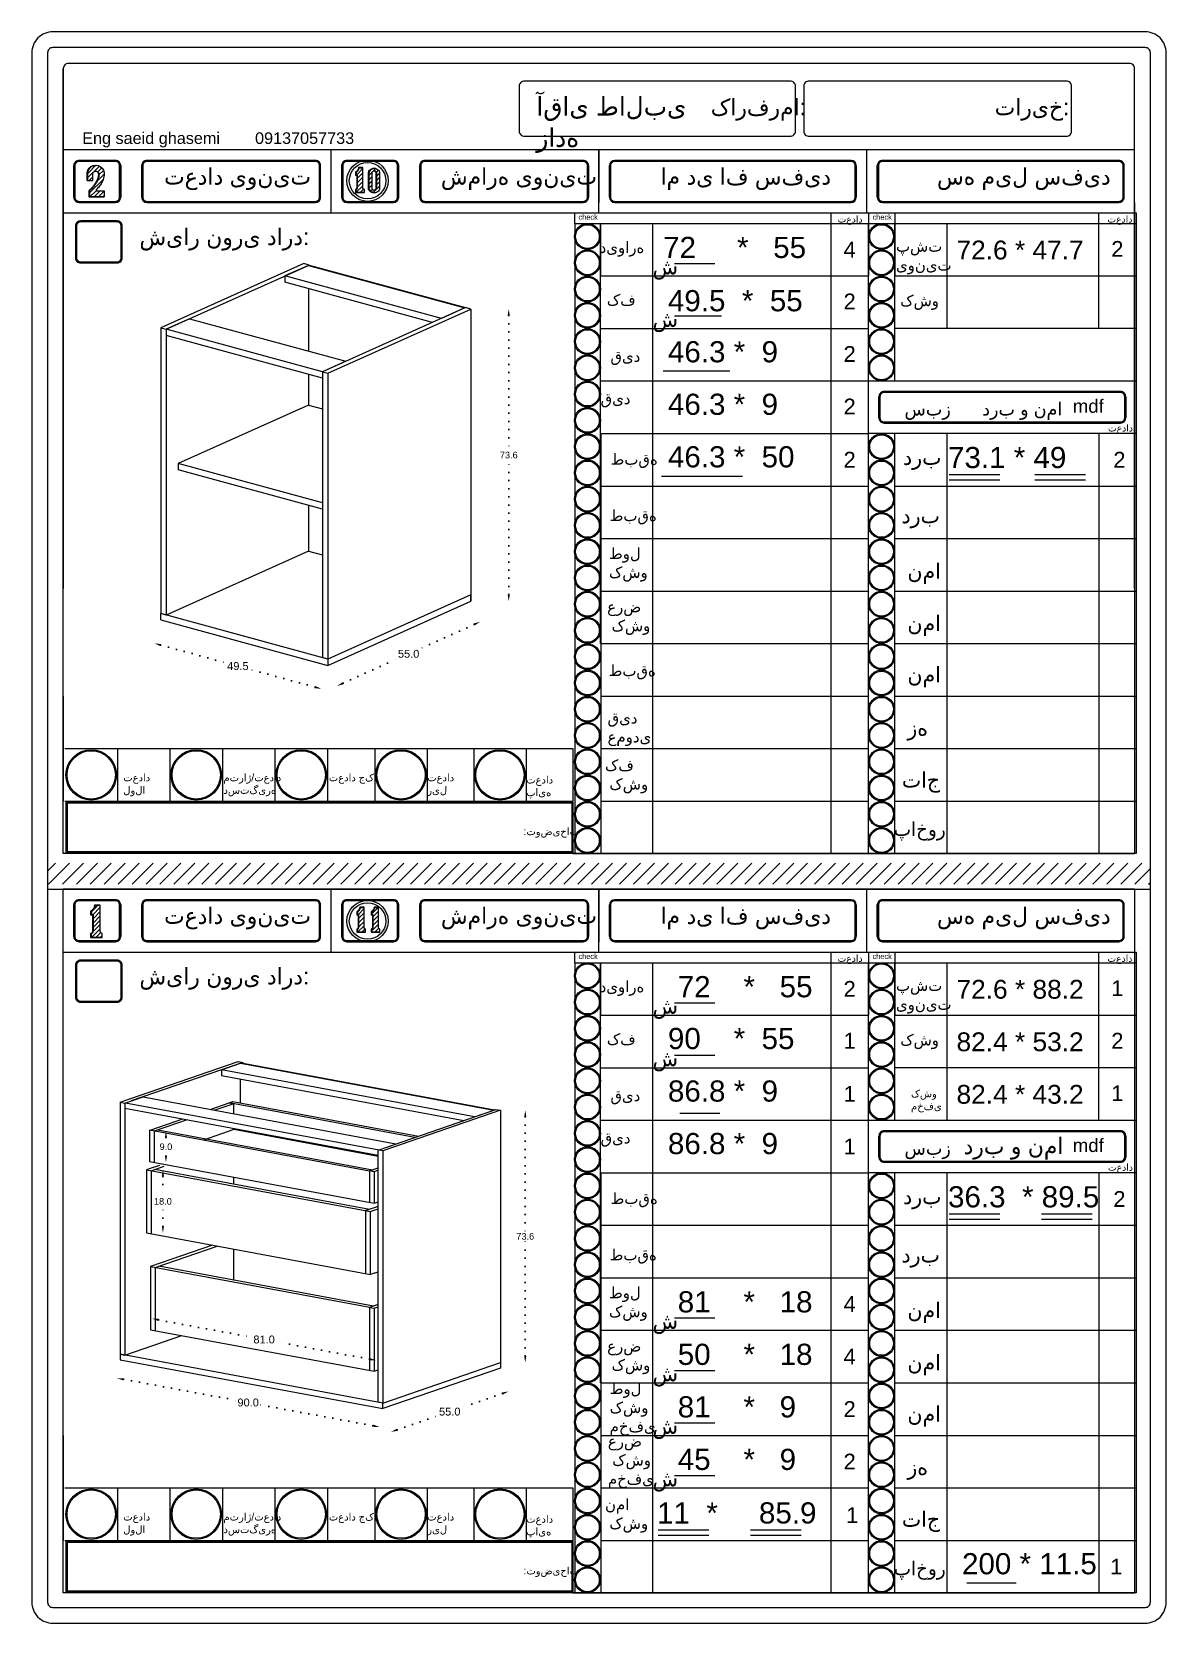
# Model space of a CAD drawing. Header units: inches. Extents: x 104 to 9740, y 936 to 6735.
# Drawn here: x 8353 to 8785, y 5153 to 5759 of the extents above; entities that cross this region are included whole.
import ezdxf

# ---------------------------------------------------------------- set-up
doc = ezdxf.new("R2010")
doc.units = ezdxf.units.IN
doc.header["$MEASUREMENT"] = 0
doc.linetypes.add('ACAD_ISO07W100', pattern=[3, 0, -3])
doc.styles.get("Standard").update_dxf_attribs({"font": 'arial.ttf'})
doc.dimstyles.new('Copy of Standard', dxfattribs={"dimtxt": 2.5, "dimasz": 2.5, "dimexe": 0.18, "dimexo": 0.0625, "dimgap": 0.09, "dimtad": 0, "dimtih": 1, "dimtoh": 1, "dimdec": 1, "dimzin": 0, "dimdsep": 46, "dimtxsty": 'Standard', "dimcen": 0.09, "dimse1": 1, "dimse2": 1, "dimadec": 0, "dimazin": 0, "dimtfac": 1, "dimtdec": 1, "dimtix": 1, "dimtofl": 0, "dimtmove": 0, "dimatfit": 3, "dimfxl": 1, "dimtolj": 1, "dimtzin": 0, "dimarcsym": 0})
doc.dimstyles.get("Standard").update_dxf_attribs({"dimtxt": 3, "dimasz": 2.5, "dimexe": 0.18, "dimexo": 0.0625, "dimgap": 0.09, "dimtad": 0, "dimtih": 1, "dimtoh": 1, "dimdec": 1, "dimzin": 0, "dimdsep": 46, "dimtxsty": 'Standard', "dimcen": 0.09, "dimse1": 1, "dimse2": 1, "dimadec": 0, "dimazin": 0, "dimtfac": 1, "dimtdec": 1, "dimtix": 1, "dimtofl": 0, "dimtmove": 0, "dimatfit": 0, "dimfxl": 1, "dimtolj": 1, "dimtzin": 0, "dimarcsym": 0})
pattern_1 = [(45, (7894.7673, 6247.9335), (-0.8148213, 0.8148213), [])]
pattern_2 = [(45, (7911.7134, 5966.3268), (-0.8148213, 0.8148213), [])]

msp = doc.modelspace()

# ---------------------------------------------------------------- texts
at = {"lineweight": 20, "attachment_point": 1}
for s, width, gutter_width, heights, insert, char_height in [('{\\fArial|b0|i0|c178|p34;آقای طالبی زاده}', 61.9241, 323.85, [0], (8545.67, 5734.02), 7.1441), ('{\\fArial|b0|i0|c178|p34;کارفرما:}', 0.2338, 164.79, [0], (8612.04, 5733.29), 6.3113), ('تاریخ:', 0.2338, 164.79, [0], (8720.17, 5733.29), 6.311), ('{\\fArial|b0|i0|c178|p34;Eng saeid ghasemi}', 79.2452, 164.79, [0], (8372.67, 5720.47), 4.4179), ('{\\fArial|b0|i0|c178|p34;09137057733 }', 65.4498, 164.79, [0], (8438.5, 5720.47), 4.4179), ('{\\fArial|b0|i0|c178|p34;تعداد یونیت}', 65.4498, 164.79, [0], (8403.87, 5706.89), 6.3113), ('{\\fArial|b0|i0|c178|p34;شماره یونیت}', 65.4498, 164.79, [0], (8509.3, 5706.89), 6.3113), ('{\\fArial|b0|i0|c178|p34;ام دی اف سفید}', 65.4498, 164.79, [0], (8592.91, 5706.89), 6.3113), ('{\\fArial|b0|i0|c178|p34;سه میل سفید}', 65.4498, 164.79, [0], (8698.23, 5706.89), 6.3113), ('{\\fArial|b0|i0|c178|p34;check}', 8.1204, 164.79, [0], (8561.68, 5689.2), 2.0101), ('{\\fArial|b0|i0|c178|p34;تعداد }', 11.7486, 164.79, [0], (8660.35, 5688.79), 2.6665), ('{\\fArial|b0|i0|c178|p34;check}', 8.423, 164.79, [0], (8673.68, 5689.2), 2.0101), ('{\\fArial|b0|i0|c178|p34;تعداد }', 10.9902, 164.79, [0], (8763.11, 5688.79), 2.6665), ('{\\fArial|b0|i0|c178|p34;شیار نوری دارد:}', 65.4498, 164.79, [0], (8394.48, 5683.85), 6.3113), ('{\\fArial|b0|i0|c178|p34;شیار نوری دارد:}', 65.4498, 164.79, [0], (8394.48, 5683.85), 6.3113), ('{\\fArial|b0|i0|c178|p34;دیواره }', 17.3175, 247.18, [0], (8569.74, 5678.86), 4.3074), ('72     *   55', 61.9823, 462.54, [8.23], (8593.91, 5680.67), 8.0603), ('4{\\fArial|b0|i0|c178|p34; }', 8.5903, 164.79, [0], (8662.62, 5678.8), 6), ('{\\fArial|b0|i0|c178|p34;پشت \\Pیونیت}', 19.3052, 247.18, [0], (8682.6, 5679.31), 4.3074), ('72.6 * 47.7', 58.0086, 411.15, [7.32], (8705.65, 5679.24), 7.1647), ('2{\\fArial|b0|i0|c178|p34; }', 8.5903, 164.79, [0], (8764.58, 5679.07), 6), ('{\\fArial|b0|i0|c178|p34;ش}', 15.3157, 346.26, [0], (8589.91, 5672.42), 6.0339), ('49.5  *  55', 65.2593, 462.54, [0], (8595.74, 5660.39), 8.0603), ('{\\fArial|b0|i0|c178|p34;کف }', 15.3367, 247.18, [0], (8572.48, 5658.86), 4.3074), ('2{\\fArial|b0|i0|c178|p34; }', 8.5903, 164.79, [0], (8662.62, 5659.07), 6), ('{\\fArial|b0|i0|c178|p34;کشو }', 17.7019, 247.18, [0], (8684.21, 5658.59), 4.3074), ('{\\fArial|b0|i0|c178|p34;ش}', 15.3157, 346.26, [0], (8589.91, 5652.42), 6.0339), ('{\\fArial|b0|i0|c178|p34;قید}', 20.995, 247.18, [0], (8573.84, 5637.39), 4.3074), ('{\\fArial|b0|i0|c178|p34;4}6.3 *  9', 66.8047, 462.54, [8.24], (8595.74, 5640.94), 8.0603), ('2{\\fArial|b0|i0|c178|p34; }', 8.5903, 164.79, [0], (8662.62, 5639.07), 6), ('{\\fArial|b0|i0|c178|p34;قید  }', 21.1589, 247.18, [0], (8570.1, 5621.27), 4.3074), ('{\\fArial|b0|i0|c178|p34;4}6.3 *  9', 66.8047, 462.54, [0], (8595.74, 5620.94), 8.0603), ('2{\\fArial|b0|i0|c178|p34; }', 8.5903, 164.79, [0], (8662.62, 5619.07), 6), ('{\\fArial|b0|i0|c178|p34;درب و نما}', 36.0682, 164.79, [0], (8715.44, 5617.7), 5.0582), ('mdf', 17.2431, 132.07, [0], (8749.95, 5618.74), 5.058), ('{\\fArial|b0|i0|c178|p34;سبز}', 37.9723, 164.79, [0], (8685.83, 5617.7), 5.0582), ('{\\fArial|b0|i0|c178|p34;تعداد }', 10.7715, 164.79, [0], (8763.33, 5609.22), 2.6665), ('{\\fArial|b0|i0|c178|p34;4}6.3 *  50', 65.2593, 462.54, [0], (8595.74, 5600.94), 8.0603), ('73.1 * 49', 65.2593, 462.54, [8.23], (8702.41, 5600.67), 8.06), ('{\\fArial|b0|i0|c178|p34;طبقه}', 16.0176, 247.18, [0], (8573.89, 5598.19), 4.3074), ('2{\\fArial|b0|i0|c178|p34; }', 8.5903, 164.79, [0], (8662.62, 5598.8), 6), ('{\\fArial|b0|i0|c178|p34;درب}', 20.6748, 340.12, [0], (8685.3, 5599.78), 5.927), ('2{\\fArial|b0|i0|c178|p34; }', 8.5903, 164.79, [0], (8765.35, 5598.8), 6), ('{\\fArial|b0|i0|c178|p34;طبقه}', 14.1457, 164.79, [0], (8573.53, 5576.73), 4.3074), ('{\\fArial|b0|i0|c178|p34;درب}', 13.4202, 164.79, [0], (8684.71, 5577.56), 5.927), ('{\\fArial|b0|i0|c178|p34;طول \\Pکشو}', 17.6756, 164.79, [0], (8573.29, 5562.3), 4.3074), ('{\\fArial|b0|i0|c178|p34;نما}', 11.1787, 164.79, [0], (8686.95, 5556.39), 5.927), ('{\\fArial|b0|i0|c178|p34;عرض \\P کشو}', 18.5758, 164.79, [0], (8572.61, 5541.99), 4.3074), ('{\\fArial|b0|i0|c178|p34;نما}', 11.1787, 164.79, [0], (8686.95, 5536.5), 5.927), ('{\\fArial|b0|i0|c178|p34;طبقه}', 14.2061, 164.79, [0], (8573.15, 5517.68), 4.3074), ('{\\fArial|b0|i0|c178|p34;نما}', 11.1787, 164.79, [0], (8686.95, 5516.96), 5.927), ('{\\fArial|b0|i0|c178|p34;قید \\Pعمودی}', 14.0099, 164.79, [0], (8572.76, 5499.66), 4.3074), ('{\\fArial|b0|i0|c178|p34;زه}', 11.2031, 164.79, [0], (8686.93, 5496.7), 5.927), ('{\\fArial|b0|i0|c178|p34;کف }\\P{\\fArial|b0|i0|c178|p34; کشو}', 17.5398, 164.79, [0], (8571.79, 5481.66), 4.3074), ('تعداد لولا', 17.7752, 164.79, [0], (8388.32, 5476.23), 2.872), ('متراژ/تعداد\\Pدستگیره', 19.6171, 164.79, [0], (8426.48, 5476.23), 2.8716), ('تعداد جک', 17.466, 164.79, [0], (8466.62, 5476.23), 2.872), ('تعداد ریل', 17.6808, 164.79, [0], (8504.09, 5476.23), 2.872), ('تعداد پایه', 17.7105, 164.79, [0], (8541.77, 5475.39), 2.872), ('{\\fArial|b0|i0|c178|p34;تاج}', 13.2883, 164.79, [0], (8684.84, 5476.89), 5.927), (':توضیحات', 18.5601, 164.79, [0], (8540.74, 5455.7), 2.872), ('{\\fArial|b0|i0|c178|p34;پاخور}', 12.8103, 147.32, [0], (8681.75, 5457.83), 5.2987), ('{\\fArial|b0|i0|c178|p34;تعداد یونیت}', 65.4498, 164.79, [0], (8403.87, 5425.37), 6.3113), ('{\\fArial|b0|i0|c178|p34;شماره یونیت}', 65.4498, 164.79, [0], (8509.3, 5425.37), 6.3113), ('{\\fArial|b0|i0|c178|p34;ام دی اف سفید}', 65.4498, 164.79, [0], (8592.91, 5425.37), 6.3113), ('{\\fArial|b0|i0|c178|p34;سه میل سفید}', 65.4498, 164.79, [0], (8698.23, 5425.37), 6.3113), ('{\\fArial|b0|i0|c178|p34;check}', 65.4498, 164.79, [0], (8561.68, 5407.68), 2.0101), ('{\\fArial|b0|i0|c178|p34;تعداد }', 65.4498, 164.79, [0], (8660.35, 5407.27), 2.6665), ('{\\fArial|b0|i0|c178|p34;تعداد }', 65.4498, 164.79, [0], (8660.35, 5407.27), 2.6665), ('{\\fArial|b0|i0|c178|p34;check}', 65.4498, 164.79, [0], (8673.68, 5407.68), 2.0101), ('{\\fArial|b0|i0|c178|p34;تعداد }', 10.9902, 164.79, [0], (8763.11, 5407.27), 2.6665), ('{\\fArial|b0|i0|c178|p34;شیار نوری دارد:}', 65.4498, 164.79, [0], (8394.48, 5402.33), 6.3113), ('{\\fArial|b0|i0|c178|p34;شیار نوری دارد:}', 65.4498, 164.79, [0], (8394.48, 5402.33), 6.3113), ('{\\fArial|b0|i0|c178|p34;دیواره }', 17.3175, 247.18, [0], (8569.74, 5397.35), 4.3074), ('72    *   55', 61.9823, 462.54, [8.23], (8599.48, 5399.15), 8.0603), ('2{\\fArial|b0|i0|c178|p34; }', 8.5903, 164.79, [0], (8662.62, 5397.28), 6), ('{\\fArial|b0|i0|c178|p34;پشت \\Pیونیت}', 19.3052, 247.18, [0], (8682.6, 5397.8), 4.3074), ('72.6 * 88.2', 58.0086, 411.15, [7.32], (8705.65, 5397.72), 7.1647), ('1{\\fArial|b0|i0|c178|p34; }', 8.5903, 164.79, [0], (8764.58, 5397.56), 6), ('{\\fArial|b0|i0|c178|p34;ش}', 15.3157, 346.26, [0], (8589.91, 5390.9), 6.0339), ('{\\fArial|b0|i0|c178|p34;کف }', 15.3367, 247.18, [0], (8572.48, 5377.34), 4.3074), ('90    *  55', 65.2593, 462.54, [0], (8595.74, 5379.42), 8.0603), ('1{\\fArial|b0|i0|c178|p34; }', 8.5903, 164.79, [0], (8662.62, 5377.56), 6), ('{\\fArial|b0|i0|c178|p34;کشو }', 17.7019, 247.18, [0], (8684.21, 5377.07), 4.3074), ('82.4 * 53.2', 58.0086, 411.15, [7.32], (8705.65, 5377.72), 7.1647), ('2{\\fArial|b0|i0|c178|p34; }', 8.5903, 164.79, [0], (8764.58, 5377.56), 6), ('{\\fArial|b0|i0|c178|p34;ش}', 15.3157, 346.26, [0], (8589.91, 5370.9), 6.0339), ('86.{\\fArial|b0|i0|c178|p34;8} *  9', 65.2593, 462.54, [0], (8595.74, 5359.42), 8.0603), ('1{\\fArial|b0|i0|c178|p34; }', 8.5903, 164.79, [6.02], (8662.62, 5357.28), 6), ('82.4 * 43.2', 58.0086, 411.15, [7.32], (8705.65, 5357.72), 7.1647), ('1{\\fArial|b0|i0|c178|p34; }', 8.5903, 164.79, [0], (8764.58, 5357.56), 6), ('{\\fArial|b0|i0|c178|p34;قید}', 20.995, 247.18, [0], (8573.84, 5355.87), 4.3074), ('{\\fArial|b0|i0|c178|p34;کشو}\\P{\\fArial|b0|i0|c178|p34;مخفی }', 13.5869, 164.79, [0], (8688.32, 5355.87), 2.8716), ('{\\fArial|b0|i0|c178|p34;قید  }', 21.1589, 247.18, [0], (8570.1, 5339.75), 4.3074), ('86.{\\fArial|b0|i0|c178|p34;8} *  9', 65.2593, 462.54, [0], (8595.74, 5339.42), 8.0603), ('1{\\fArial|b0|i0|c178|p34; }', 8.5903, 164.79, [6.02], (8662.62, 5337.28), 6), ('{\\fArial|b0|i0|c178|p34;سبز}', 37.9723, 164.79, [0], (8685.83, 5336.18), 5.0582), ('{\\fArial|b0|i0|c178|p34;درب و نما}', 65.4498, 164.79, [0], (8708.34, 5337.68), 6.3112), ('mdf', 17.2431, 132.07, [0], (8749.95, 5337.23), 5.058), ('{\\fArial|b0|i0|c178|p34;تعداد }', 10.7715, 164.79, [0], (8763.33, 5327.71), 2.6665), ('{\\fArial|b0|i0|c178|p34;طبقه}', 98.1747, 247.18, [0], (8573.89, 5316.67), 4.3074), ('{\\fArial|b0|i0|c178|p34;درب}', 20.6748, 340.12, [0], (8685.3, 5318.26), 5.927), ('36.3  * 89.5', 65.2593, 462.54, [8.23], (8702.41, 5319.15), 8.0603), ('2{\\fArial|b0|i0|c178|p34; }', 8.5903, 164.79, [0], (8765.35, 5317.28), 6), ('{\\fArial|b0|i0|c178|p34;طبقه}', 14.1457, 164.79, [0], (8573.53, 5295.22), 4.3074), ('{\\fArial|b0|i0|c178|p34;درب}', 13.4202, 164.79, [0], (8684.71, 5296.05), 5.927), ('{\\fArial|b0|i0|c178|p34;طول \\Pکشو}', 17.6756, 164.79, [0], (8573.29, 5280.78), 4.3074), ('81    *   18', 61.9823, 462.54, [8.23], (8599.48, 5279.15), 8.0603), ('4{\\fArial|b0|i0|c178|p34; }', 8.5903, 164.79, [0], (8662.62, 5277.28), 6), ('{\\fArial|b0|i0|c178|p34;نما}', 11.1787, 164.79, [0], (8686.95, 5274.88), 5.927), ('{\\fArial|b0|i0|c178|p34;ش}', 15.3157, 346.26, [0], (8589.91, 5270.9), 6.0339), ('{\\fArial|b0|i0|c178|p34;عرض \\P کشو}', 18.5758, 164.79, [0], (8572.61, 5260.47), 4.3074), ('50    *   18', 61.9823, 462.54, [8.23], (8599.48, 5259.15), 8.0603), ('4{\\fArial|b0|i0|c178|p34; }', 8.5903, 164.79, [0], (8662.62, 5257.28), 6), ('{\\fArial|b0|i0|c178|p34;نما}', 11.1787, 164.79, [0], (8686.95, 5254.98), 5.927), ('{\\fArial|b0|i0|c178|p34;ش}', 15.3157, 346.26, [0], (8589.91, 5250.9), 6.0339), ('{\\fArial|b0|i0|c178|p34;طول \\Pکشو}\\P{\\fArial|b0|i0|c178|p34;مخفی}', 17.6756, 164.79, [0], (8573.56, 5244.26), 4.3074), ('81    *   9', 61.9823, 462.54, [8.23], (8599.48, 5239.15), 8.0603), ('2{\\fArial|b0|i0|c178|p34; }', 8.5903, 164.79, [0], (8662.62, 5237.28), 6), ('{\\fArial|b0|i0|c178|p34;نما}', 11.1787, 164.79, [0], (8686.95, 5235.45), 5.927), ('{\\fArial|b0|i0|c178|p34;ش}', 15.3157, 346.26, [0], (8589.91, 5230.9), 6.0339), ('{\\fArial|b0|i0|c178|p34;عرض \\P کشو}\\P{\\fArial|b0|i0|c178|p34;مخفی}', 18.5758, 164.79, [0], (8572.87, 5224.26), 4.3074), ('45    *   9', 61.9823, 462.54, [8.23], (8599.48, 5219.15), 8.0603), ('2{\\fArial|b0|i0|c178|p34; }', 8.5903, 164.79, [0], (8662.62, 5217.28), 6), ('{\\fArial|b0|i0|c178|p34;زه}', 11.2031, 164.79, [0], (8686.93, 5215.18), 5.927), ('{\\fArial|b0|i0|c178|p34;ش}', 15.3157, 346.26, [0], (8589.91, 5210.9), 6.0339), ('{\\fArial|b0|i0|c178|p34;نما }\\P{\\fArial|b0|i0|c178|p34; کشو}', 17.5398, 164.79, [0], (8571.79, 5200.14), 4.3074), ('تعداد لولا', 17.7752, 164.79, [0], (8388.32, 5194.71), 2.872), ('متراژ/تعداد\\Pدستگیره', 19.6171, 164.79, [0], (8426.48, 5194.71), 2.8716), ('تعداد جک', 17.466, 164.79, [0], (8466.62, 5194.71), 2.872), ('تعداد ریل', 17.6808, 164.79, [0], (8504.09, 5194.71), 2.872), ('تعداد پایه', 17.7105, 164.79, [0], (8541.77, 5193.87), 2.872), ('11  *     85.9', 65.2593, 462.54, [8.23], (8591.6, 5198.76), 8.0603), ('1', 8.5903, 164.79, [0], (8663.6, 5196.89), 6), ('{\\fArial|b0|i0|c178|p34;تاج}', 13.2883, 164.79, [0], (8684.84, 5195.37), 5.927), ('{\\fArial|b0|i0|c178|p34;پاخور}', 12.8103, 147.32, [0], (8681.75, 5176.31), 5.2987), ('200 * 11.5', 65.2593, 462.54, [0], (8707.74, 5179.42), 8.06), ('1{\\fArial|b0|i0|c178|p34; }', 8.5903, 164.79, [0], (8764.15, 5177.28), 6), (':توضیحات', 65.4498, 164.79, [0], (8540.74, 5174.18), 2.872)]:
    msp.add_mtext_dynamic_manual_height_columns(s, width=width, gutter_width=gutter_width, heights=heights, dxfattribs=dict(at, insert=insert, char_height=char_height))

# ---------------------------------------------------------------- blocks, each defined once
blk = doc.blocks.new('*D782')
at = {"color": 0, "linetype": 'ACAD_ISO07W100', "lineweight": -2, "transparency": 16777216}
for p, q in [((8535.12, 5650.68), (8535.12, 5598.93)), ((8535.12, 5544.44), (8535.12, 5596.19))]:
    blk.add_line(p, q, dxfattribs=at)
at = {"color": 0, "transparency": 16777216}
for points in [[(8534.7, 5650.68), (8535.53, 5650.68), (8535.12, 5653.18)], [(8534.7, 5544.44), (8535.53, 5544.44), (8535.12, 5541.94)]]:
    blk.add_solid(points, dxfattribs=at)
at = {"layer": 'Defpoints', "color": 0, "transparency": 16777216}
for p in [(8520.73, 5653.18), (8535.12, 5653.18), (8520.73, 5541.94)]:
    blk.add_point(p, dxfattribs=at)
at = {"color": 0, "lineweight": 20, "transparency": 16777216, "insert": (8535.12, 5597.56), "char_height": 2.5, "attachment_point": 5}
blk.add_mtext('\\A1;73.6', dxfattribs=at)
blk = doc.blocks.new('*D780')
at = {"color": 0, "linetype": 'ACAD_ISO07W100', "lineweight": -2, "transparency": 16777216}
for p, q in [((8521.97, 5533.08), (8500.61, 5523.49)), ((8472.02, 5510.66), (8493.38, 5520.25))]:
    blk.add_line(p, q, dxfattribs=at)
at = {"color": 0, "transparency": 16777216}
for points in [[(8521.79, 5533.46), (8522.14, 5532.7), (8524.25, 5534.1)], [(8471.85, 5511.04), (8472.19, 5510.28), (8469.74, 5509.64)]]:
    blk.add_solid(points, dxfattribs=at)
at = {"layer": 'Defpoints', "color": 0, "transparency": 16777216}
for p in [(8520.73, 5541.94), (8466.22, 5517.48), (8469.74, 5509.64)]:
    blk.add_point(p, dxfattribs=at)
at = {"color": 0, "lineweight": 20, "transparency": 16777216, "insert": (8496.99, 5521.87), "char_height": 3, "attachment_point": 5}
blk.add_mtext('\\A1;55.0', dxfattribs=at)
blk = doc.blocks.new('*D781')
at = {"color": 0, "linetype": 'ACAD_ISO07W100', "lineweight": -2, "transparency": 16777216}
for p, q in [((8402.56, 5525.21), (8427.91, 5518.31)), ((8461.38, 5509.21), (8436.03, 5516.1))]:
    blk.add_line(p, q, dxfattribs=at)
at = {"color": 0, "transparency": 16777216}
for points in [[(8402.67, 5525.61), (8402.45, 5524.81), (8400.15, 5525.87)], [(8461.49, 5509.61), (8461.27, 5508.8), (8463.79, 5508.55)]]:
    blk.add_solid(points, dxfattribs=at)
at = {"layer": 'Defpoints', "color": 0, "transparency": 16777216}
for p in [(8402.58, 5534.79), (8400.15, 5525.87), (8466.22, 5517.48)]:
    blk.add_point(p, dxfattribs=at)
at = {"color": 0, "lineweight": 20, "transparency": 16777216, "insert": (8431.97, 5517.21), "char_height": 3, "attachment_point": 5}
blk.add_mtext('\\A1;49.5', dxfattribs=at)
blk = doc.blocks.new('*D784')
at = {"color": 0, "linetype": 'ACAD_ISO07W100', "lineweight": -2, "transparency": 16777216}
for p, q in [((8541.41, 5345.54), (8541.41, 5301.4)), ((8541.41, 5254.53), (8541.41, 5298.67))]:
    blk.add_line(p, q, dxfattribs=at)
at = {"color": 0, "transparency": 16777216}
for points in [[(8541, 5345.54), (8541.83, 5345.54), (8541.41, 5348.04)], [(8541, 5254.53), (8541.83, 5254.53), (8541.41, 5252.03)]]:
    blk.add_solid(points, dxfattribs=at)
at = {"layer": 'Defpoints', "color": 0, "transparency": 16777216}
for p in [(8532.04, 5348.04), (8541.41, 5348.04), (8532.04, 5252.03)]:
    blk.add_point(p, dxfattribs=at)
at = {"color": 0, "lineweight": 20, "transparency": 16777216, "insert": (8541.41, 5300.04), "char_height": 2.5, "attachment_point": 5}
blk.add_mtext('\\A1;73.6', dxfattribs=at)
blk = doc.blocks.new('*D785')
at = {"color": 0, "linetype": 'ACAD_ISO07W100', "lineweight": -2, "transparency": 16777216}
for p, q in [((8532.73, 5240.21), (8516.64, 5234.67)), ((8492.59, 5226.38), (8508.68, 5231.92))]:
    blk.add_line(p, q, dxfattribs=at)
at = {"color": 0, "transparency": 16777216}
for points in [[(8532.6, 5240.6), (8532.87, 5239.81), (8535.1, 5241.02)], [(8492.45, 5226.77), (8492.72, 5225.99), (8490.22, 5225.57)]]:
    blk.add_solid(points, dxfattribs=at)
at = {"layer": 'Defpoints', "color": 0, "transparency": 16777216}
for p in [(8532.04, 5249.9), (8487.17, 5234.44), (8490.22, 5225.57)]:
    blk.add_point(p, dxfattribs=at)
at = {"color": 0, "lineweight": 20, "transparency": 16777216, "insert": (8512.66, 5233.29), "char_height": 3, "attachment_point": 5}
blk.add_mtext('\\A1;55.0', dxfattribs=at)
blk = doc.blocks.new('*D786')
at = {"color": 0, "linetype": 'ACAD_ISO07W100', "lineweight": -2, "transparency": 16777216}
for p, q in [((8388.35, 5245.6), (8431.9, 5237.51)), ((8483.41, 5227.93), (8439.86, 5236.03))]:
    blk.add_line(p, q, dxfattribs=at)
at = {"color": 0, "transparency": 16777216}
for points in [[(8388.43, 5246.01), (8388.28, 5245.19), (8385.89, 5246.05)], [(8483.49, 5228.34), (8483.34, 5227.52), (8485.87, 5227.48)]]:
    blk.add_solid(points, dxfattribs=at)
at = {"layer": 'Defpoints', "color": 0, "transparency": 16777216}
for p in [(8387.19, 5253.02), (8385.89, 5246.05), (8487.17, 5234.44)]:
    blk.add_point(p, dxfattribs=at)
at = {"color": 0, "lineweight": 20, "transparency": 16777216, "insert": (8435.88, 5236.77), "char_height": 3, "attachment_point": 5}
blk.add_mtext('\\A1;90.0', dxfattribs=at)
blk = doc.blocks.new('*D787')
at = {"color": 0, "linetype": 'ACAD_ISO07W100', "lineweight": -2, "transparency": 16777216}
for p, q in [((8403.41, 5322.86), (8403.41, 5314.73)), ((8403.41, 5303.86), (8403.41, 5311.99))]:
    blk.add_line(p, q, dxfattribs=at)
at = {"color": 0, "transparency": 16777216}
for points in [[(8403, 5322.86), (8403.83, 5322.86), (8403.41, 5325.36)], [(8403, 5303.86), (8403.83, 5303.86), (8403.41, 5301.36)]]:
    blk.add_solid(points, dxfattribs=at)
at = {"layer": 'Defpoints', "color": 0, "transparency": 16777216}
for p in [(8397.13, 5325.36), (8403.41, 5325.36), (8397.13, 5301.36)]:
    blk.add_point(p, dxfattribs=at)
at = {"color": 0, "lineweight": 20, "transparency": 16777216, "insert": (8403.41, 5313.36), "char_height": 2.5, "width": 7.9863, "attachment_point": 5}
blk.add_mtext('\\A1;18.0', dxfattribs=at)
blk = doc.blocks.new('*D783')
at = {"color": 0, "linetype": 'ACAD_ISO07W100', "lineweight": -2, "transparency": 16777216}
for p, q in [((8404.57, 5337.6), (8404.57, 5335.53)), ((8404.57, 5330.72), (8404.57, 5332.79))]:
    blk.add_line(p, q, dxfattribs=at)
at = {"color": 0, "transparency": 16777216}
for points in [[(8404.16, 5337.6), (8404.99, 5337.6), (8404.57, 5340.1)], [(8404.16, 5330.72), (8404.99, 5330.72), (8404.57, 5328.22)]]:
    blk.add_solid(points, dxfattribs=at)
at = {"layer": 'Defpoints', "color": 0, "transparency": 16777216}
for p in [(8400.07, 5340.1), (8404.57, 5340.1), (8400.07, 5328.22)]:
    blk.add_point(p, dxfattribs=at)
at = {"color": 0, "lineweight": 20, "transparency": 16777216, "insert": (8404.57, 5334.16), "char_height": 2.5, "attachment_point": 5}
blk.add_mtext('\\A1;9.0', dxfattribs=at)
blk = doc.blocks.new('*D788')
at = {"color": 0, "linetype": 'ACAD_ISO07W100', "lineweight": -2, "transparency": 16777216}
for p, q in [((8401.75, 5268.23), (8437.97, 5261.5)), ((8482.15, 5253.29), (8445.94, 5260.02))]:
    blk.add_line(p, q, dxfattribs=at)
at = {"color": 0, "transparency": 16777216}
for points in [[(8401.83, 5268.64), (8401.68, 5267.82), (8399.3, 5268.69)], [(8482.23, 5253.7), (8482.08, 5252.88), (8484.61, 5252.83)]]:
    blk.add_solid(points, dxfattribs=at)
at = {"layer": 'Defpoints', "color": 0, "transparency": 16777216}
for p in [(8398.52, 5264.5), (8483.83, 5248.65), (8484.61, 5252.83)]:
    blk.add_point(p, dxfattribs=at)
at = {"color": 0, "lineweight": 20, "transparency": 16777216, "insert": (8441.95, 5260.76), "char_height": 3, "attachment_point": 5}
blk.add_mtext('\\A1;81.0', dxfattribs=at)

# ---------------------------------------------------------------- dimensions: what is measured, and where the dimension line sits
at = {"lineweight": 20}
for base, p1, p2, text, picture, middle in [((8535.12, 5653.18), (8520.73, 5541.94), (8520.73, 5653.18), '73.6', '*D782', (8535.12, 5597.56)), ((8541.41, 5348.04), (8532.04, 5252.03), (8532.04, 5348.04), '73.6', '*D784', (8541.41, 5300.04)), ((8404.57, 5340.1), (8400.07, 5328.22), (8400.07, 5340.1), '9.0', '*D783', (8404.57, 5334.16)), ((8403.41, 5325.36), (8397.13, 5301.36), (8397.13, 5325.36), '18.0', '*D787', (8403.41, 5313.36))]:
    dim = msp.add_linear_dim(base=base, p1=p1, p2=p2, angle=270, text=text, dimstyle='Copy of Standard', dxfattribs=at)
    dim.commit()
    dim.dimension.update_dxf_attribs({"geometry": picture, "text_midpoint": middle})
for p1, p2, distance, text, picture, middle in [((8520.73, 5541.94), (8466.22, 5517.48), 8.59, '55.0', '*D780', (8496.99, 5521.87)), ((8466.22, 5517.48), (8402.58, 5534.79), 9.25, '49.5', '*D781', (8431.97, 5517.21)), ((8398.52, 5264.5), (8483.83, 5248.65), 4.26, '81.0', '*D788', (8441.95, 5260.76)), ((8487.17, 5234.44), (8387.19, 5253.02), 7.08, '90.0', '*D786', (8435.88, 5236.77)), ((8532.04, 5249.9), (8487.17, 5234.44), 9.39, '55.0', '*D785', (8512.66, 5233.29))]:
    dim = msp.add_aligned_dim(p1=p1, p2=p2, distance=distance, text=text, dimstyle='Standard', dxfattribs=at)
    dim.commit()
    dim.dimension.update_dxf_attribs({"geometry": picture, "text_midpoint": middle})

# ---------------------------------------------------------------- hatches: boundary and pattern name
at = {"lineweight": 20}
h = msp.add_hatch(dxfattribs=at)
h.set_pattern_fill('ANSI31', color=256, scale=9.218651)
h.set_pattern_definition([(45, (7649.0336, 6246.9525), (-0.8148213, 0.8148213), [])])
h.paths.add_polyline_path([(8380.99, 5698.23), (8377.95, 5698.23), (8377.95, 5698.59), (8378.26, 5698.88), (8378.56, 5699.19), (8378.85, 5699.51), (8379.12, 5699.84), (8379.37, 5700.18), (8379.62, 5700.54), (8379.85, 5700.9), (8380.06, 5701.27), (8380.26, 5701.65), (8380.44, 5702.04), (8380.6, 5702.44), (8380.66, 5702.59), (8380.75, 5702.84), (8380.84, 5703.09), (8380.9, 5703.35), (8380.96, 5703.61), (8381, 5703.87), (8381.02, 5704.13), (8381.04, 5704.4), (8381.04, 5704.66), (8381.02, 5704.93), (8380.99, 5705.19), (8380.74, 5706.09), (8380.24, 5706.87), (8379.54, 5707.49), (8378.77, 5707.84), (8377.98, 5707.95), (8377.06, 5707.82), (8376.22, 5707.43), (8375.53, 5706.83), (8375.04, 5706.05), (8374.78, 5705.16), (8374.79, 5704.24), (8374.79, 5702.11), (8376.69, 5702.11), (8376.69, 5704.9), (8376.87, 5705.24), (8377.12, 5705.48), (8377.43, 5705.63), (8377.77, 5705.69), (8377.98, 5705.65), (8378.11, 5705.63), (8378.11, 5705.63), (8378.31, 5705.6), (8378.62, 5705.45), (8378.86, 5705.21), (8379.02, 5704.91), (8379.08, 5704.57), (8379.08, 5704.36), (8379.07, 5704.14), (8379.05, 5703.93), (8379.02, 5703.71), (8378.98, 5703.5), (8378.93, 5703.29), (8378.87, 5703.09), (8378.8, 5702.88), (8378.71, 5702.68), (8378.62, 5702.49), (8378.52, 5702.26), (8378.32, 5701.85), (8378.09, 5701.45), (8377.86, 5701.05), (8377.6, 5700.67), (8377.34, 5700.29), (8377.06, 5699.92), (8376.76, 5699.57), (8376.46, 5699.23), (8376.14, 5698.89), (8375.8, 5698.57), (8375.46, 5698.27), (8375.46, 5695.91), (8380.99, 5695.91)])
h = msp.add_hatch(dxfattribs=at)
h.set_pattern_fill('ANSI31', color=256, scale=9.218651)
h.set_pattern_definition(pattern_1)
h.paths.add_polyline_path([(8479.98, 5698.74), (8479.91, 5698.77), (8479.84, 5698.81), (8479.78, 5698.86), (8479.73, 5698.92), (8479.68, 5698.98), (8479.64, 5699.04), (8479.61, 5699.11), (8479.59, 5699.19), (8479.58, 5699.26), (8479.57, 5699.34), (8479.57, 5706.98), (8478.14, 5706.98), (8478.12, 5706.8), (8478.08, 5706.63), (8478.03, 5706.45), (8477.96, 5706.29), (8477.88, 5706.13), (8477.79, 5705.97), (8477.68, 5705.83), (8477.56, 5705.69), (8477.43, 5705.57), (8477.29, 5705.46), (8477.14, 5705.36), (8476.98, 5705.27), (8476.98, 5704.19), (8477.29, 5704.19), (8477.53, 5704.17), (8477.53, 5699.37), (8477.52, 5699.3), (8477.5, 5699.22), (8477.48, 5699.15), (8477.45, 5699.09), (8477.41, 5699.02), (8477.36, 5698.96), (8477.31, 5698.91), (8477.25, 5698.86), (8477.19, 5698.82), (8477.12, 5698.78), (8477.05, 5698.76), (8476.98, 5698.73), (8476.98, 5697.63), (8480.13, 5697.63), (8480.13, 5698.7), (8480.05, 5698.71)])
h = msp.add_hatch(dxfattribs=at)
h.set_pattern_fill('ANSI31', color=256, scale=9.218651)
h.set_pattern_definition(pattern_1)
h.paths.add_polyline_path([(8481.99, 5705.15), (8481.99, 5698.92), (8482.19, 5698.51), (8482.47, 5698.15), (8482.82, 5697.85), (8483.22, 5697.63), (8483.65, 5697.49), (8484.11, 5697.45), (8484.36, 5697.47), (8484.71, 5697.58), (8485.12, 5697.81), (8485.46, 5698.11), (8485.75, 5698.47), (8485.95, 5698.88), (8485.95, 5705.17), (8485.78, 5705.63), (8485.52, 5706.03), (8485.17, 5706.37), (8484.76, 5706.63), (8484.35, 5706.77), (8484.11, 5706.79), (8483.63, 5706.74), (8483.18, 5706.58), (8482.77, 5706.33), (8482.42, 5706), (8482.16, 5705.6)])
h.paths.add_polyline_path([(8484.63, 5698.95), (8483.94, 5698.41), (8483.07, 5698.77), (8483, 5699.34), (8483, 5705.26), (8483.69, 5705.8), (8484.02, 5705.66), (8484.38, 5705.62), (8484.63, 5705.01)], flags=16)
h = msp.add_hatch(dxfattribs=at)
h.set_pattern_fill('ANSI31', color=256, scale=30)
h.set_pattern_definition([(45, (6157.2752, 5146.0338), (-2.6516504, 2.6516504), [])])
h.paths.add_polyline_path([(8779.49, 5442.13), (8359.49, 5442.13), (8359.49, 5434.13), (8779.49, 5434.13)])
h = msp.add_hatch(dxfattribs=at)
h.set_pattern_fill('ANSI31', color=256, scale=9.218651)
h.set_pattern_definition([(45, (7630.3379, 5965.1577), (-0.8148213, 0.8148213), [])])
h.paths.add_polyline_path([(8380.1, 5415.41), (8380.01, 5415.45), (8379.93, 5415.5), (8379.85, 5415.57), (8379.78, 5415.64), (8379.72, 5415.72), (8379.67, 5415.8), (8379.63, 5415.9), (8379.6, 5415.99), (8379.58, 5416.09), (8379.58, 5416.19), (8379.58, 5426.11), (8377.71, 5426.11), (8377.69, 5425.88), (8377.64, 5425.65), (8377.57, 5425.43), (8377.48, 5425.21), (8377.38, 5425), (8377.26, 5424.81), (8377.12, 5424.62), (8376.96, 5424.44), (8376.79, 5424.28), (8376.61, 5424.14), (8376.42, 5424.01), (8376.21, 5423.9), (8376.21, 5422.49), (8376.62, 5422.49), (8376.92, 5422.47), (8376.92, 5416.23), (8376.91, 5416.13), (8376.89, 5416.04), (8376.86, 5415.95), (8376.81, 5415.86), (8376.76, 5415.78), (8376.7, 5415.7), (8376.64, 5415.63), (8376.56, 5415.57), (8376.48, 5415.51), (8376.39, 5415.47), (8376.3, 5415.43), (8376.21, 5415.4), (8376.21, 5413.97), (8380.3, 5413.97), (8380.3, 5415.35), (8380.2, 5415.38)])
h = msp.add_hatch(dxfattribs=at)
h.set_pattern_fill('ANSI31', color=256, scale=9.218651)
h.set_pattern_definition(pattern_2)
h.paths.add_polyline_path([(8480.46, 5417.08), (8480.39, 5417.12), (8480.33, 5417.16), (8480.27, 5417.21), (8480.21, 5417.26), (8480.17, 5417.32), (8480.13, 5417.39), (8480.1, 5417.46), (8480.07, 5417.53), (8480.06, 5417.61), (8480.05, 5417.69), (8480.05, 5425.33), (8478.62, 5425.33), (8478.6, 5425.15), (8478.56, 5424.97), (8478.51, 5424.8), (8478.44, 5424.63), (8478.36, 5424.47), (8478.27, 5424.32), (8478.16, 5424.18), (8478.04, 5424.04), (8477.91, 5423.92), (8477.77, 5423.81), (8477.62, 5423.71), (8477.46, 5423.62), (8477.46, 5422.54), (8477.78, 5422.54), (8478.01, 5422.52), (8478.01, 5417.72), (8478, 5417.64), (8477.99, 5417.57), (8477.96, 5417.5), (8477.93, 5417.43), (8477.89, 5417.37), (8477.84, 5417.31), (8477.79, 5417.26), (8477.73, 5417.21), (8477.67, 5417.17), (8477.61, 5417.13), (8477.54, 5417.1), (8477.46, 5417.08), (8477.46, 5415.98), (8480.61, 5415.98), (8480.61, 5417.04), (8480.53, 5417.06)])
h = msp.add_hatch(dxfattribs=at)
h.set_pattern_fill('ANSI31', color=256, scale=9.218651)
h.set_pattern_definition(pattern_2)
h.paths.add_polyline_path([(8485.93, 5417.08), (8485.86, 5417.12), (8485.79, 5417.16), (8485.73, 5417.21), (8485.68, 5417.26), (8485.63, 5417.32), (8485.59, 5417.39), (8485.56, 5417.46), (8485.54, 5417.53), (8485.52, 5417.61), (8485.52, 5417.69), (8485.52, 5425.33), (8484.08, 5425.33), (8484.06, 5425.15), (8484.03, 5424.97), (8483.98, 5424.8), (8483.91, 5424.63), (8483.83, 5424.47), (8483.73, 5424.32), (8483.63, 5424.18), (8483.51, 5424.04), (8483.38, 5423.92), (8483.24, 5423.81), (8483.09, 5423.71), (8482.93, 5423.62), (8482.93, 5422.54), (8483.24, 5422.54), (8483.48, 5422.52), (8483.48, 5417.72), (8483.47, 5417.64), (8483.45, 5417.57), (8483.42, 5417.5), (8483.39, 5417.43), (8483.35, 5417.37), (8483.31, 5417.31), (8483.25, 5417.26), (8483.2, 5417.21), (8483.14, 5417.17), (8483.07, 5417.13), (8483, 5417.1), (8482.93, 5417.08), (8482.93, 5415.98), (8486.07, 5415.98), (8486.07, 5417.04), (8486, 5417.06)])

# ---------------------------------------------------------------- linework, layer by layer
for p, q in [((8365.49, 5445.78), (8365.49, 5744.74)), ((8773.49, 5713.78), (8365.49, 5713.78)), ((8365.49, 5534.79), (8365.49, 5713.78)), ((8385.34, 5709.78), (8371.49, 5709.78)), ((8461.49, 5709.78), (8397.34, 5709.78)), ((8467.49, 5689.78), (8467.49, 5713.78)), ((8491.2, 5709.78), (8473.49, 5709.78)), ((8563.49, 5709.78), (8503.2, 5709.78)), ((8569.49, 5689.78), (8569.49, 5713.78)), ((8569.49, 5713.78), (8569.49, 5693.78)), ((8665.49, 5709.78), (8575.49, 5709.78)), ((8671.49, 5689.78), (8671.49, 5713.78)), ((8767.49, 5709.78), (8677.49, 5709.78)), ((8369.49, 5695.78), (8369.49, 5707.78)), ((8387.34, 5707.78), (8387.34, 5695.78)), ((8395.34, 5695.78), (8395.34, 5707.78)), ((8463.49, 5695.78), (8463.49, 5707.78)), ((8471.49, 5707.78), (8471.49, 5695.78)), ((8476.98, 5705.27), (8476.98, 5704.19)), ((8493.2, 5695.78), (8493.2, 5707.78)), ((8501.2, 5695.78), (8501.2, 5707.78)), ((8565.49, 5707.78), (8565.49, 5695.78)), ((8573.49, 5695.78), (8573.49, 5707.78)), ((8667.49, 5707.78), (8667.49, 5695.78)), ((8675.49, 5695.78), (8675.49, 5707.78)), ((8769.49, 5695.78), (8769.49, 5707.78)), ((8476.98, 5697.63), (8480.13, 5697.63)), ((8371.49, 5693.78), (8385.34, 5693.78)), ((8461.49, 5693.78), (8397.34, 5693.78)), ((8473.49, 5693.78), (8491.2, 5693.78)), ((8563.49, 5693.78), (8503.2, 5693.78)), ((8575.49, 5693.78), (8665.49, 5693.78)), ((8677.49, 5693.78), (8767.49, 5693.78)), ((8773.49, 5693.78), (8773.49, 5445.78)), ((8365.49, 5689.78), (8773.49, 5689.78)), ((8560.1, 5689.78), (8560.1, 5685.78)), ((8560.1, 5685.78), (8774.1, 5685.78)), ((8560.36, 5445.78), (8560.36, 5685.78)), ((8570.1, 5529.78), (8570.1, 5685.78)), ((8570.1, 5525.78), (8570.1, 5685.78)), ((8570.1, 5685.78), (8570.1, 5665.78)), ((8589.91, 5685.78), (8589.91, 5445.78)), ((8657.92, 5445.78), (8657.92, 5689.78)), ((8672.1, 5689.78), (8672.1, 5665.78)), ((8672.1, 5529.78), (8672.1, 5685.78)), ((8672.1, 5445.78), (8672.1, 5685.78)), ((8682.1, 5689.78), (8682.1, 5665.78)), ((8682.1, 5645.78), (8682.1, 5685.78)), ((8682.1, 5625.78), (8682.1, 5685.78)), ((8682.1, 5625.78), (8682.1, 5685.78)), ((8682.1, 5685.78), (8682.1, 5665.78)), ((8701.91, 5685.78), (8701.91, 5645.78)), ((8759.88, 5645.78), (8759.88, 5689.78)), ((8598.26, 5670.53), (8613.59, 5670.53)), ((8570.1, 5665.78), (8672.1, 5665.78)), ((8682.1, 5665.78), (8774.1, 5665.78)), ((8598.26, 5650.53), (8616.15, 5650.53)), ((8570.1, 5645.78), (8672.1, 5645.78)), ((8774.1, 5645.78), (8682.1, 5645.78)), ((8774.1, 5645.78), (8754.1, 5645.78)), ((8570.1, 5625.78), (8774.1, 5625.78)), ((8593.91, 5629.64), (8619.33, 5629.64)), ((8676.1, 5611.78), (8676.1, 5619.78)), ((8768.1, 5621.78), (8678.1, 5621.78)), ((8770.1, 5619.78), (8770.1, 5611.78)), ((8570.1, 5605.78), (8672.1, 5605.78)), ((8570.36, 5445.78), (8570.36, 5605.78)), ((8774.1, 5605.78), (8672.1, 5605.78)), ((8768.1, 5609.78), (8678.1, 5609.78)), ((8682.1, 5445.78), (8682.1, 5605.78)), ((8701.91, 5605.78), (8701.91, 5505.78)), ((8759.88, 5605.78), (8759.88, 5445.78)), ((8593.35, 5589.53), (8624.11, 5589.53)), ((8702.79, 5590.17), (8722.13, 5590.17)), ((8702.79, 5588.15), (8722.13, 5588.15)), ((8735.43, 5590.17), (8754.76, 5590.17)), ((8735.43, 5588.15), (8754.76, 5588.15)), ((8570.1, 5585.78), (8672.1, 5585.78)), ((8570.1, 5585.78), (8589.91, 5585.78)), ((8570.1, 5585.78), (8672.1, 5585.78)), ((8638.61, 5585.78), (8672.1, 5585.78)), ((8682.1, 5585.78), (8774.1, 5585.78)), ((8701.91, 5585.78), (8701.91, 5485.78)), ((8570.1, 5565.78), (8589.91, 5565.78)), ((8570.1, 5565.78), (8672.1, 5565.78)), ((8682.1, 5565.78), (8774.1, 5565.78)), ((8701.91, 5565.78), (8701.91, 5465.78)), ((8570.1, 5545.78), (8672.1, 5545.78)), ((8682.1, 5545.78), (8774.1, 5545.78)), ((8701.91, 5545.78), (8701.91, 5445.78)), ((8570.1, 5525.78), (8672.1, 5525.78)), ((8657.92, 5525.78), (8672.1, 5525.78)), ((8682.1, 5525.78), (8774.1, 5525.78)), ((8365.49, 5505.78), (8365.49, 5465.78)), ((8570.1, 5505.78), (8672.1, 5505.78)), ((8682.1, 5505.78), (8774.1, 5505.78)), ((8366.1, 5485.78), (8559.48, 5485.78)), ((8386.1, 5485.78), (8386.1, 5465.78)), ((8406.1, 5485.78), (8406.1, 5465.78)), ((8426.1, 5485.78), (8426.1, 5465.78)), ((8446.1, 5485.78), (8446.1, 5465.78)), ((8466.1, 5485.78), (8466.1, 5465.78)), ((8484.09, 5485.78), (8484.09, 5465.78)), ((8504.09, 5485.78), (8504.09, 5465.78)), ((8521.77, 5485.78), (8521.77, 5465.78)), ((8541.77, 5485.78), (8541.77, 5465.78)), ((8559.48, 5485.78), (8559.48, 5465.78)), ((8570.1, 5485.78), (8672.1, 5485.78)), ((8682.1, 5485.78), (8774.1, 5485.78)), ((8366.1, 5465.78), (8559.48, 5465.78)), ((8570.1, 5465.78), (8672.1, 5465.78)), ((8682.1, 5465.78), (8774.1, 5465.78)), ((8559.49, 5445.78), (8365.49, 5445.78)), ((8559.49, 5445.78), (8671.49, 5445.78)), ((8559.49, 5445.78), (8773.49, 5445.78)), ((8560.1, 5445.78), (8672.1, 5445.78)), ((8359.49, 5432.26), (8779.49, 5432.26)), ((8773.49, 5432.26), (8365.49, 5432.26)), ((8365.49, 5164.26), (8365.49, 5432.26)), ((8365.49, 5164.26), (8365.49, 5432.26)), ((8467.49, 5408.26), (8467.49, 5432.26)), ((8569.49, 5408.26), (8569.49, 5432.26)), ((8569.49, 5432.26), (8569.49, 5412.26)), ((8671.49, 5408.26), (8671.49, 5432.26)), ((8773.49, 5432.26), (8773.49, 5164.26)), ((8369.49, 5414.26), (8369.49, 5426.26)), ((8385.34, 5428.26), (8371.49, 5428.26)), ((8376.21, 5423.9), (8376.21, 5422.49)), ((8387.34, 5426.26), (8387.34, 5414.26)), ((8395.34, 5414.26), (8395.34, 5426.26)), ((8461.49, 5428.26), (8397.34, 5428.26)), ((8463.49, 5414.26), (8463.49, 5426.26)), ((8471.49, 5426.26), (8471.49, 5414.26)), ((8491.2, 5428.26), (8473.49, 5428.26)), ((8493.2, 5414.26), (8493.2, 5426.26)), ((8501.2, 5414.26), (8501.2, 5426.26)), ((8563.49, 5428.26), (8503.2, 5428.26)), ((8565.49, 5426.26), (8565.49, 5414.26)), ((8573.49, 5414.26), (8573.49, 5426.26)), ((8665.49, 5428.26), (8575.49, 5428.26)), ((8667.49, 5426.26), (8667.49, 5414.26)), ((8675.49, 5414.26), (8675.49, 5426.26)), ((8767.49, 5428.26), (8677.49, 5428.26)), ((8769.49, 5414.26), (8769.49, 5426.26)), ((8477.46, 5423.62), (8477.46, 5422.54)), ((8482.93, 5423.62), (8482.93, 5422.54)), ((8371.49, 5412.26), (8385.34, 5412.26)), ((8376.21, 5413.97), (8380.3, 5413.97)), ((8461.49, 5412.26), (8397.34, 5412.26)), ((8473.49, 5412.26), (8491.2, 5412.26)), ((8477.46, 5415.98), (8480.61, 5415.98)), ((8482.93, 5415.98), (8486.07, 5415.98)), ((8563.49, 5412.26), (8503.2, 5412.26)), ((8575.49, 5412.26), (8665.49, 5412.26)), ((8677.49, 5412.26), (8767.49, 5412.26)), ((8365.49, 5408.26), (8773.49, 5408.26)), ((8365.49, 5408.26), (8773.49, 5408.26)), ((8560.1, 5408.26), (8560.1, 5404.26)), ((8657.92, 5164.26), (8657.92, 5408.26)), ((8672.1, 5408.26), (8672.1, 5384.26)), ((8682.1, 5408.26), (8682.1, 5384.26)), ((8759.88, 5364.26), (8759.88, 5408.26)), ((8759.88, 5344.26), (8759.88, 5408.26)), ((8560.1, 5404.26), (8774.1, 5404.26)), ((8560.36, 5164.26), (8560.36, 5404.26)), ((8570.1, 5248.26), (8570.1, 5404.26)), ((8570.1, 5244.26), (8570.1, 5404.26)), ((8570.1, 5404.26), (8570.1, 5384.26)), ((8589.91, 5404.26), (8589.91, 5164.26)), ((8672.1, 5248.26), (8672.1, 5404.26)), ((8672.1, 5164.26), (8672.1, 5404.26)), ((8682.1, 5364.26), (8682.1, 5404.26)), ((8682.1, 5344.26), (8682.1, 5404.26)), ((8682.1, 5344.26), (8682.1, 5404.26)), ((8682.1, 5404.26), (8682.1, 5384.26)), ((8701.91, 5404.26), (8701.91, 5344.26)), ((8598.26, 5389.01), (8613.59, 5389.01)), ((8570.1, 5384.26), (8672.1, 5384.26)), ((8682.1, 5384.26), (8774.1, 5384.26)), ((8570.1, 5364.26), (8672.1, 5364.26)), ((8598.26, 5369.01), (8613.59, 5369.01)), ((8774.1, 5364.26), (8682.1, 5364.26)), ((8774.1, 5364.26), (8754.1, 5364.26)), ((8387.19, 5351.16), (8388.97, 5350.83)), ((8600.23, 5347.02), (8615.56, 5347.02)), ((8570.1, 5344.26), (8774.1, 5344.26)), ((8768.1, 5340.26), (8678.1, 5340.26)), ((8676.1, 5330.26), (8676.1, 5338.26)), ((8770.1, 5338.26), (8770.1, 5330.26)), ((8770.1, 5338.26), (8770.1, 5330.26)), ((8768.1, 5328.26), (8678.1, 5328.26)), ((8570.1, 5324.26), (8672.1, 5324.26)), ((8570.36, 5164.26), (8570.36, 5324.26)), ((8774.1, 5324.26), (8672.1, 5324.26)), ((8682.1, 5164.26), (8682.1, 5324.26)), ((8701.91, 5324.26), (8701.91, 5224.26)), ((8759.88, 5324.26), (8759.88, 5164.26)), ((8702.79, 5308.65), (8722.13, 5308.65)), ((8737.97, 5308.65), (8757.3, 5308.65)), ((8570.1, 5304.26), (8672.1, 5304.26)), ((8570.1, 5304.26), (8589.91, 5304.26)), ((8570.1, 5304.26), (8672.1, 5304.26)), ((8638.61, 5304.26), (8672.1, 5304.26)), ((8682.1, 5304.26), (8774.1, 5304.26)), ((8701.91, 5304.26), (8701.91, 5204.26)), ((8702.79, 5306.64), (8722.13, 5306.64)), ((8737.97, 5306.64), (8757.3, 5306.64)), ((8570.1, 5284.26), (8589.91, 5284.26)), ((8570.1, 5284.26), (8672.1, 5284.26)), ((8682.1, 5284.26), (8774.1, 5284.26)), ((8682.1, 5284.26), (8774.1, 5284.26)), ((8701.91, 5284.26), (8701.91, 5184.26)), ((8598.26, 5269.01), (8613.59, 5269.01)), ((8570.1, 5264.26), (8672.1, 5264.26)), ((8682.1, 5264.26), (8774.1, 5264.26)), ((8701.91, 5264.26), (8701.91, 5164.26)), ((8598.26, 5249.01), (8613.59, 5249.01)), ((8570.1, 5244.26), (8672.1, 5244.26)), ((8657.92, 5244.26), (8672.1, 5244.26)), ((8682.1, 5244.26), (8774.1, 5244.26)), ((8365.49, 5224.26), (8365.49, 5184.26)), ((8570.1, 5224.26), (8672.1, 5224.26)), ((8598.26, 5229.01), (8613.59, 5229.01)), ((8657.92, 5224.26), (8672.1, 5224.26)), ((8682.1, 5224.26), (8774.1, 5224.26)), ((8682.1, 5224.26), (8774.1, 5224.26)), ((8598.26, 5209.01), (8613.59, 5209.01)), ((8366.1, 5204.26), (8559.48, 5204.26)), ((8386.1, 5204.26), (8386.1, 5184.26)), ((8406.1, 5204.26), (8406.1, 5184.26)), ((8426.1, 5204.26), (8426.1, 5184.26)), ((8446.1, 5204.26), (8446.1, 5184.26)), ((8466.1, 5204.26), (8466.1, 5184.26)), ((8484.09, 5204.26), (8484.09, 5184.26)), ((8504.09, 5204.26), (8504.09, 5184.26)), ((8521.77, 5204.26), (8521.77, 5184.26)), ((8541.77, 5204.26), (8541.77, 5184.26)), ((8559.48, 5204.26), (8559.48, 5184.26)), ((8570.1, 5204.26), (8672.1, 5204.26)), ((8570.1, 5204.26), (8672.1, 5204.26)), ((8657.92, 5204.26), (8672.1, 5204.26)), ((8682.1, 5204.26), (8774.1, 5204.26)), ((8682.1, 5204.26), (8774.1, 5204.26)), ((8591.98, 5188.26), (8611.32, 5188.26)), ((8627.16, 5188.26), (8646.49, 5188.26)), ((8366.1, 5184.26), (8559.48, 5184.26)), ((8570.1, 5184.26), (8672.1, 5184.26)), ((8570.1, 5184.26), (8672.1, 5184.26)), ((8591.98, 5186.24), (8611.32, 5186.24)), ((8627.16, 5186.24), (8646.49, 5186.24)), ((8657.92, 5184.26), (8672.1, 5184.26)), ((8682.1, 5184.26), (8774.1, 5184.26)), ((8682.1, 5184.26), (8774.1, 5184.26)), ((8559.49, 5164.26), (8365.49, 5164.26)), ((8559.49, 5164.26), (8365.49, 5164.26)), ((8559.49, 5164.26), (8671.49, 5164.26)), ((8559.49, 5164.26), (8773.49, 5164.26)), ((8559.49, 5164.26), (8671.49, 5164.26)), ((8559.49, 5164.26), (8773.49, 5164.26)), ((8560.1, 5164.26), (8672.1, 5164.26)), ((8709.55, 5168.1), (8728.39, 5168.1))]:
    msp.add_line(p, q, dxfattribs=at)
at = {"linetype": 'Continuous', "lineweight": 20, "extrusion": (5.55112e-17, 0.936966, 0.34942)}
for p, q in [((8457.09, 5670.5), (8402.58, 5646.04)), ((8404.62, 5645.48), (8459.13, 5669.94)), ((8458.83, 5669.81), (8449.91, 5665.81)), ((8459.13, 5669.94), (8457.09, 5670.5)), ((8459.13, 5669.94), (8458.83, 5669.81)), ((8518.39, 5653.6), (8458.83, 5669.81)), ((8458.83, 5669.81), (8518.39, 5653.6)), ((8459.13, 5669.94), (8518.69, 5653.73)), ((8449.91, 5665.81), (8449.91, 5663.39)), ((8509.47, 5649.6), (8449.91, 5665.81)), ((8506.12, 5648.09), (8449.91, 5663.39)), ((8458.83, 5660.96), (8458.83, 5637.16)), ((8413.54, 5649.48), (8404.62, 5645.48)), ((8413.54, 5649.48), (8473.1, 5633.28)), ((8518.69, 5653.73), (8464.18, 5629.27)), ((8466.22, 5628.72), (8520.73, 5653.18)), ((8518.39, 5653.6), (8509.47, 5649.6)), ((8518.69, 5653.73), (8518.39, 5653.6)), ((8520.73, 5653.18), (8518.69, 5653.73)), ((8520.73, 5653.18), (8520.73, 5541.94)), ((8520.73, 5653.18), (8520.73, 5544.36)), ((8402.58, 5646.04), (8404.62, 5645.48)), ((8402.58, 5646.04), (8402.58, 5537.21)), ((8404.62, 5645.48), (8404.62, 5536.66)), ((8404.62, 5645.48), (8404.62, 5643.06)), ((8464.18, 5629.27), (8404.62, 5645.48)), ((8464.18, 5626.86), (8404.62, 5643.06)), ((8473.1, 5633.28), (8464.18, 5629.27)), ((8458.83, 5628.31), (8458.83, 5616.61)), ((8464.18, 5629.27), (8466.22, 5628.72)), ((8464.18, 5629.27), (8464.18, 5520.45)), ((8464.18, 5629.27), (8464.18, 5626.86)), ((8466.22, 5628.72), (8466.22, 5519.9)), ((8458.83, 5616.61), (8409.28, 5594.37)), ((8458.83, 5616.61), (8464.18, 5615.15)), ((8409.28, 5594.37), (8409.28, 5591.95)), ((8464.18, 5579.43), (8409.28, 5594.37)), ((8464.18, 5577.01), (8409.28, 5591.95)), ((8458.83, 5578.47), (8458.83, 5560.98)), ((8458.83, 5560.98), (8404.62, 5536.66)), ((8458.83, 5560.98), (8464.18, 5559.53)), ((8520.73, 5544.36), (8466.22, 5519.9)), ((8520.73, 5544.36), (8466.22, 5519.9)), ((8466.22, 5517.48), (8520.73, 5541.94)), ((8520.73, 5541.94), (8520.73, 5544.36)), ((8404.62, 5536.66), (8402.58, 5537.21)), ((8466.22, 5519.9), (8402.58, 5537.21)), ((8402.58, 5534.79), (8402.58, 5537.21)), ((8402.58, 5534.79), (8466.22, 5517.48)), ((8466.22, 5519.9), (8464.18, 5520.45)), ((8466.22, 5519.9), (8466.22, 5517.48))]:
    msp.add_line(p, q, dxfattribs=at)
at = {"linetype": 'Continuous', "lineweight": 20, "extrusion": (5.55112e-17, 0.967466, 0.253002)}
for p, q in [((8387.19, 5351.16), (8432.06, 5366.62)), ((8433.84, 5366.29), (8391.38, 5351.66)), ((8425.68, 5363.48), (8433.02, 5366.01)), ((8522.1, 5345.56), (8425.68, 5363.48)), ((8425.68, 5363.48), (8425.68, 5361.34)), ((8432.06, 5366.62), (8433.84, 5366.29)), ((8433.02, 5366.01), (8433.27, 5366.09)), ((8433.02, 5366.01), (8529.44, 5348.09)), ((8529.44, 5348.09), (8433.02, 5366.01)), ((8433.27, 5366.09), (8529.69, 5348.17)), ((8433.84, 5366.29), (8433.84, 5365.98)), ((8425.68, 5361.34), (8518.08, 5344.17)), ((8433.02, 5350.8), (8433.02, 5359.98)), ((8387.19, 5351.16), (8387.19, 5255.15)), ((8388.97, 5350.83), (8396.31, 5353.36)), ((8395.86, 5353.13), (8492.14, 5335.24)), ((8428.62, 5350.88), (8430.01, 5351.36)), ((8430.01, 5351.36), (8500.76, 5338.21)), ((8388.97, 5350.83), (8388.97, 5254.82)), ((8388.97, 5348.87), (8485.39, 5330.95)), ((8487.17, 5332.58), (8389.11, 5350.8)), ((8421.39, 5348.39), (8428.62, 5350.88)), ((8430.4, 5350.55), (8423.17, 5348.06)), ((8428.62, 5350.88), (8430.4, 5350.55)), ((8499.37, 5337.73), (8428.62, 5350.88)), ((8430.4, 5346.71), (8430.4, 5350.55)), ((8532.04, 5348.04), (8487.17, 5332.58)), ((8487.95, 5333.79), (8530.26, 5348.37)), ((8522.1, 5345.56), (8529.44, 5348.09)), ((8529.69, 5348.17), (8529.44, 5348.09)), ((8530.26, 5348.37), (8532.04, 5348.04)), ((8532.04, 5348.04), (8532.04, 5252.03)), ((8398.29, 5340.43), (8398.52, 5340.51)), ((8482.06, 5324.87), (8398.29, 5340.43)), ((8398.29, 5340.43), (8398.29, 5328.55)), ((8398.52, 5340.51), (8410.94, 5344.78)), ((8412.71, 5344.45), (8400.07, 5340.1)), ((8400.07, 5340.1), (8400.07, 5328.22)), ((8401.46, 5340.58), (8483.22, 5325.39)), ((8430.4, 5340.68), (8418.9, 5336.72)), ((8430.4, 5340.68), (8430.4, 5341.17)), ((8485.39, 5330.46), (8430.4, 5340.68)), ((8485.39, 5332.91), (8492.73, 5335.44)), ((8485.39, 5236.91), (8485.39, 5332.91)), ((8398.29, 5328.55), (8483.83, 5312.65)), ((8402.16, 5327.09), (8398.52, 5325.84)), ((8398.91, 5325.03), (8403.94, 5326.76)), ((8487.17, 5332.58), (8487.17, 5236.58)), ((8398.52, 5325.84), (8397.13, 5325.36)), ((8397.13, 5325.36), (8482.45, 5309.51)), ((8397.13, 5325.36), (8397.13, 5301.36)), ((8398.91, 5325.03), (8398.91, 5301.03)), ((8398.91, 5325.03), (8398.91, 5321.7)), ((8482.06, 5310.32), (8400.3, 5325.51)), ((8430.4, 5319.92), (8430.4, 5322.58)), ((8482.06, 5324.99), (8485.39, 5326.13)), ((8483.83, 5324.66), (8482.06, 5324.99)), ((8482.06, 5324.99), (8482.06, 5312.98)), ((8485.39, 5325.19), (8483.83, 5324.66)), ((8483.83, 5324.66), (8483.83, 5312.65)), ((8483.83, 5324.66), (8483.83, 5312.65)), ((8480.57, 5309.86), (8482.35, 5309.53)), ((8480.57, 5309.86), (8480.57, 5285.86)), ((8485.39, 5311.47), (8480.67, 5309.84)), ((8482.35, 5309.53), (8482.35, 5285.53)), ((8482.45, 5309.51), (8483.83, 5309.99)), ((8483.83, 5312.65), (8485.39, 5313.19)), ((8483.83, 5309.99), (8485.39, 5310.52)), ((8397.13, 5301.36), (8482.45, 5285.51)), ((8422.28, 5296.69), (8398.71, 5288.57)), ((8400.49, 5288.24), (8424.05, 5296.36)), ((8430.4, 5283.42), (8430.4, 5295.18)), ((8398.71, 5288.57), (8482.21, 5273.05)), ((8398.71, 5288.57), (8398.71, 5264.47)), ((8400.49, 5288.24), (8400.49, 5264.14)), ((8483.63, 5273.52), (8401.87, 5288.72)), ((8483.83, 5285.99), (8482.45, 5285.51)), ((8483.83, 5285.99), (8485.39, 5286.52)), ((8485.39, 5274.13), (8482.06, 5272.98)), ((8482.06, 5272.98), (8483.83, 5272.65)), ((8482.06, 5272.98), (8482.06, 5248.98)), ((8483.83, 5272.65), (8485.39, 5273.19)), ((8483.83, 5272.65), (8483.83, 5248.65)), ((8483.83, 5272.65), (8483.83, 5248.65)), ((8388.97, 5254.82), (8410.57, 5262.26)), ((8398.71, 5264.47), (8483.83, 5248.65)), ((8387.19, 5255.15), (8388.97, 5254.82)), ((8487.17, 5236.58), (8387.19, 5255.15)), ((8387.19, 5255.15), (8387.19, 5253.02)), ((8387.19, 5253.02), (8487.17, 5234.44)), ((8483.83, 5248.65), (8485.39, 5249.19)), ((8487.17, 5236.58), (8532.04, 5252.03)), ((8487.17, 5236.58), (8532.04, 5252.03)), ((8532.04, 5249.9), (8487.17, 5234.44)), ((8532.04, 5252.03), (8532.04, 5249.9)), ((8487.17, 5236.58), (8485.39, 5236.91)), ((8487.17, 5234.44), (8487.17, 5236.58))]:
    msp.add_line(p, q, dxfattribs=at)
at = {"lineweight": 20}
for points in [[(8361.49, 5152.74), (8777.49, 5152.74, 0.414214), (8785.49, 5160.74), (8785.49, 5750.74, 0.414214), (8777.49, 5758.74), (8361.49, 5758.74, 0.414214), (8353.49, 5750.74), (8353.49, 5160.74, 0.414214)], [(8361.49, 5158.74), (8777.49, 5158.74, 0.414214), (8779.49, 5160.74), (8779.49, 5750.74, 0.414214), (8777.49, 5752.74), (8361.49, 5752.74, 0.414214), (8359.49, 5750.74), (8359.49, 5160.74, 0.414214)], [(8644.34, 5737.99, 0.414214), (8642.34, 5739.99), (8541.1, 5739.99, 0.414214), (8539.1, 5737.99), (8539.1, 5720.95, 0.414214), (8541.1, 5718.95), (8642.34, 5718.95, 0.414214), (8644.34, 5720.95)], [(8649.48, 5718.95), (8747.48, 5718.95, 0.414214), (8749.48, 5720.95), (8749.48, 5737.99, 0.414214), (8747.48, 5739.99), (8649.48, 5739.99, 0.414214), (8647.48, 5737.99), (8647.48, 5720.95, 0.414214)], [(8749.48, 5737.99, 0.414214), (8747.48, 5739.99), (8649.48, 5739.99, 0.414214), (8647.48, 5737.99), (8647.48, 5720.95, 0.414214), (8649.48, 5718.95), (8747.48, 5718.95, 0.414214), (8749.48, 5720.95)], [(8387.34, 5707.78, 0.414214), (8385.34, 5709.78), (8371.49, 5709.78, 0.414214), (8369.49, 5707.78), (8369.49, 5695.78, 0.414214), (8371.49, 5693.78), (8385.34, 5693.78, 0.414214), (8387.34, 5695.78)], [(8386.94, 5707.78, 0.414214), (8385.34, 5709.38), (8371.49, 5709.38, 0.414214), (8369.89, 5707.78), (8369.89, 5695.78, 0.414214), (8371.49, 5694.18), (8385.34, 5694.18, 0.414214), (8386.94, 5695.78)], [(8463.49, 5707.78, 0.414214), (8461.49, 5709.78), (8397.34, 5709.78, 0.414214), (8395.34, 5707.78), (8395.34, 5695.78, 0.414214), (8397.34, 5693.78), (8461.49, 5693.78, 0.414214), (8463.49, 5695.78)], [(8463.09, 5707.78, 0.414214), (8461.49, 5709.38), (8397.34, 5709.38, 0.414214), (8395.74, 5707.78), (8395.74, 5695.78, 0.414214), (8397.34, 5694.18), (8461.49, 5694.18, 0.414214), (8463.09, 5695.78)], [(8493.2, 5707.78, 0.414214), (8491.2, 5709.78), (8473.49, 5709.78, 0.414214), (8471.49, 5707.78), (8471.49, 5695.78, 0.414214), (8473.49, 5693.78), (8491.2, 5693.78, 0.414214), (8493.2, 5695.78)], [(8492.8, 5707.78, 0.414214), (8491.2, 5709.38), (8473.49, 5709.38, 0.414214), (8471.89, 5707.78), (8471.89, 5695.78, 0.414214), (8473.49, 5694.18), (8491.2, 5694.18, 0.414214), (8492.8, 5695.78)], [(8565.49, 5707.78, 0.414214), (8563.49, 5709.78), (8503.2, 5709.78, 0.414214), (8501.2, 5707.78), (8501.2, 5695.78, 0.414214), (8503.2, 5693.78), (8563.49, 5693.78, 0.414214), (8565.49, 5695.78)], [(8565.09, 5707.78, 0.414214), (8563.49, 5709.38), (8503.2, 5709.38, 0.414214), (8501.6, 5707.78), (8501.6, 5695.78, 0.414214), (8503.2, 5694.18), (8563.49, 5694.18, 0.414214), (8565.09, 5695.78)], [(8667.09, 5707.78, 0.414214), (8665.49, 5709.38), (8575.49, 5709.38, 0.414214), (8573.89, 5707.78), (8573.89, 5695.78, 0.414214), (8575.49, 5694.18), (8665.49, 5694.18, 0.414214), (8667.09, 5695.78)], [(8769.49, 5707.78, 0.414214), (8767.49, 5709.78), (8677.49, 5709.78, 0.414214), (8675.49, 5707.78), (8675.49, 5695.78, 0.414214), (8677.49, 5693.78), (8767.49, 5693.78, 0.414214), (8769.49, 5695.78)], [(8769.09, 5707.78, 0.414214), (8767.49, 5709.38), (8677.49, 5709.38, 0.414214), (8675.89, 5707.78), (8675.89, 5695.78, 0.414214), (8677.49, 5694.18), (8767.49, 5694.18, 0.414214), (8769.09, 5695.78)], [(8387.94, 5684.74, 0.414214), (8385.94, 5686.74), (8372.1, 5686.74, 0.414214), (8370.1, 5684.74), (8370.1, 5672.74, 0.414214), (8372.1, 5670.74), (8385.94, 5670.74, 0.414214), (8387.94, 5672.74)], [(8387.94, 5684.74, 0.414214), (8385.94, 5686.74), (8372.1, 5686.74, 0.414214), (8370.1, 5684.74), (8370.1, 5672.74, 0.414214), (8372.1, 5670.74), (8385.94, 5670.74, 0.414214), (8387.94, 5672.74)], [(8387.54, 5684.74, 0.414214), (8385.94, 5686.34), (8372.1, 5686.34, 0.414214), (8370.5, 5684.74), (8370.5, 5672.74, 0.414214), (8372.1, 5671.14), (8385.94, 5671.14, 0.414214), (8387.54, 5672.74)], [(8387.54, 5684.74, 0.414214), (8385.94, 5686.34), (8372.1, 5686.34, 0.414214), (8370.5, 5684.74), (8370.5, 5672.74, 0.414214), (8372.1, 5671.14), (8385.94, 5671.14, 0.414214), (8387.54, 5672.74)], [(8770.1, 5619.78, 0.414214), (8768.1, 5621.78), (8678.1, 5621.78, 0.414214), (8676.1, 5619.78), (8676.1, 5611.78, 0.414214), (8678.1, 5609.78), (8768.1, 5609.78, 0.414214), (8770.1, 5611.78)], [(8769.7, 5619.78, 0.414214), (8768.1, 5621.38), (8678.1, 5621.38, 0.414214), (8676.5, 5619.78), (8676.5, 5611.78, 0.414214), (8678.1, 5610.18), (8768.1, 5610.18, 0.414214), (8769.7, 5611.78)], [(8387.34, 5426.26, 0.414214), (8385.34, 5428.26), (8371.49, 5428.26, 0.414214), (8369.49, 5426.26), (8369.49, 5414.26, 0.414214), (8371.49, 5412.26), (8385.34, 5412.26, 0.414214), (8387.34, 5414.26)], [(8386.94, 5426.26, 0.414214), (8385.34, 5427.86), (8371.49, 5427.86, 0.414214), (8369.89, 5426.26), (8369.89, 5414.26, 0.414214), (8371.49, 5412.66), (8385.34, 5412.66, 0.414214), (8386.94, 5414.26)], [(8463.49, 5426.26, 0.414214), (8461.49, 5428.26), (8397.34, 5428.26, 0.414214), (8395.34, 5426.26), (8395.34, 5414.26, 0.414214), (8397.34, 5412.26), (8461.49, 5412.26, 0.414214), (8463.49, 5414.26)], [(8463.09, 5426.26, 0.414214), (8461.49, 5427.86), (8397.34, 5427.86, 0.414214), (8395.74, 5426.26), (8395.74, 5414.26, 0.414214), (8397.34, 5412.66), (8461.49, 5412.66, 0.414214), (8463.09, 5414.26)], [(8493.2, 5426.26, 0.414214), (8491.2, 5428.26), (8473.49, 5428.26, 0.414214), (8471.49, 5426.26), (8471.49, 5414.26, 0.414214), (8473.49, 5412.26), (8491.2, 5412.26, 0.414214), (8493.2, 5414.26)], [(8492.8, 5426.26, 0.414214), (8491.2, 5427.86), (8473.49, 5427.86, 0.414214), (8471.89, 5426.26), (8471.89, 5414.26, 0.414214), (8473.49, 5412.66), (8491.2, 5412.66, 0.414214), (8492.8, 5414.26)], [(8565.49, 5426.26, 0.414214), (8563.49, 5428.26), (8503.2, 5428.26, 0.414214), (8501.2, 5426.26), (8501.2, 5414.26, 0.414214), (8503.2, 5412.26), (8563.49, 5412.26, 0.414214), (8565.49, 5414.26)], [(8565.09, 5426.26, 0.414214), (8563.49, 5427.86), (8503.2, 5427.86, 0.414214), (8501.6, 5426.26), (8501.6, 5414.26, 0.414214), (8503.2, 5412.66), (8563.49, 5412.66, 0.414214), (8565.09, 5414.26)], [(8667.09, 5426.26, 0.414214), (8665.49, 5427.86), (8575.49, 5427.86, 0.414214), (8573.89, 5426.26), (8573.89, 5414.26, 0.414214), (8575.49, 5412.66), (8665.49, 5412.66, 0.414214), (8667.09, 5414.26)], [(8769.49, 5426.26, 0.414214), (8767.49, 5428.26), (8677.49, 5428.26, 0.414214), (8675.49, 5426.26), (8675.49, 5414.26, 0.414214), (8677.49, 5412.26), (8767.49, 5412.26, 0.414214), (8769.49, 5414.26)], [(8769.09, 5426.26, 0.414214), (8767.49, 5427.86), (8677.49, 5427.86, 0.414214), (8675.89, 5426.26), (8675.89, 5414.26, 0.414214), (8677.49, 5412.66), (8767.49, 5412.66, 0.414214), (8769.09, 5414.26)], [(8387.94, 5403.22, 0.414214), (8385.94, 5405.22), (8372.1, 5405.22, 0.414214), (8370.1, 5403.22), (8370.1, 5391.22, 0.414214), (8372.1, 5389.22), (8385.94, 5389.22, 0.414214), (8387.94, 5391.22)], [(8387.94, 5403.22, 0.414214), (8385.94, 5405.22), (8372.1, 5405.22, 0.414214), (8370.1, 5403.22), (8370.1, 5391.22, 0.414214), (8372.1, 5389.22), (8385.94, 5389.22, 0.414214), (8387.94, 5391.22)], [(8387.54, 5403.22, 0.414214), (8385.94, 5404.82), (8372.1, 5404.82, 0.414214), (8370.5, 5403.22), (8370.5, 5391.22, 0.414214), (8372.1, 5389.62), (8385.94, 5389.62, 0.414214), (8387.54, 5391.22)], [(8387.54, 5403.22, 0.414214), (8385.94, 5404.82), (8372.1, 5404.82, 0.414214), (8370.5, 5403.22), (8370.5, 5391.22, 0.414214), (8372.1, 5389.62), (8385.94, 5389.62, 0.414214), (8387.54, 5391.22)], [(8770.1, 5338.26, 0.414214), (8768.1, 5340.26), (8678.1, 5340.26, 0.414214), (8676.1, 5338.26), (8676.1, 5330.26, 0.414214), (8678.1, 5328.26), (8768.1, 5328.26, 0.414214), (8770.1, 5330.26)], [(8769.7, 5338.26, 0.414214), (8768.1, 5339.86), (8678.1, 5339.86, 0.414214), (8676.5, 5338.26), (8676.5, 5330.26, 0.414214), (8678.1, 5328.66), (8768.1, 5328.66, 0.414214), (8769.7, 5330.26)]]:
    msp.add_lwpolyline(points, format="xyb", close=True, dxfattribs=at)
for points in [[(8773.49, 5546.72), (8773.49, 5744.74, 0.414214), (8771.49, 5746.74), (8367.49, 5746.74, 0.414214), (8365.49, 5744.74), (8365.49, 5546.72)], [(8644.34, 5737.99, 0.414214), (8642.34, 5739.99), (8541.1, 5739.99, 0.414214), (8539.1, 5737.99), (8539.1, 5720.95, 0.414214), (8541.1, 5718.95), (8642.34, 5718.95, 0.414214), (8644.34, 5720.95), (8644.34, 5737.99)]]:
    msp.add_lwpolyline(points, format="xyb", dxfattribs=at)
for points in [[(8374.55, 5702.11), (8374.55, 5704.26), (8374.54, 5705.19), (8374.79, 5706.09), (8375.29, 5706.87), (8376, 5707.49), (8376.84, 5707.88), (8377.77, 5708.01), (8378.69, 5707.88), (8378.77, 5707.84), (8379.54, 5707.49), (8380.24, 5706.87), (8380.74, 5706.09), (8380.99, 5705.19), (8381.02, 5704.93), (8381.04, 5704.66), (8381.04, 5704.4), (8381.02, 5704.13), (8381, 5703.87), (8380.96, 5703.61), (8380.9, 5703.35), (8380.84, 5703.09), (8380.75, 5702.84), (8380.66, 5702.59), (8380.6, 5702.44), (8380.44, 5702.04), (8380.26, 5701.65), (8380.06, 5701.27), (8379.85, 5700.9), (8379.62, 5700.54), (8379.37, 5700.18), (8379.12, 5699.84), (8378.85, 5699.51), (8378.56, 5699.19), (8378.26, 5698.88), (8377.95, 5698.59), (8377.95, 5698.23), (8380.99, 5698.23), (8380.99, 5695.91), (8380.99, 5695.85), (8375.22, 5695.85)], [(8374.55, 5702.11), (8374.79, 5702.11), (8376.69, 5702.11), (8376.69, 5704.84), (8376.71, 5704.94), (8376.87, 5705.24), (8377.12, 5705.48), (8377.43, 5705.63), (8377.77, 5705.69), (8377.98, 5705.65), (8378.11, 5705.63), (8378.11, 5705.63)], [(8374.79, 5702.11), (8374.79, 5704.24), (8374.78, 5705.16), (8375.04, 5706.05), (8375.53, 5706.83), (8376.22, 5707.43), (8377.06, 5707.82), (8377.98, 5707.95), (8378.77, 5707.84)], [(8378.66, 5705.24), (8378.82, 5704.94), (8378.88, 5704.6), (8378.88, 5704.38), (8378.87, 5704.16), (8378.85, 5703.95), (8378.82, 5703.73), (8378.78, 5703.52), (8378.73, 5703.3), (8378.66, 5703.1), (8378.59, 5702.89), (8378.51, 5702.69), (8378.42, 5702.49), (8378.32, 5702.27), (8378.11, 5701.85), (8377.88, 5701.44), (8377.64, 5701.04), (8377.39, 5700.65), (8377.12, 5700.27), (8376.84, 5699.9), (8376.54, 5699.54), (8376.23, 5699.2), (8375.91, 5698.86), (8375.57, 5698.54), (8375.22, 5698.23), (8375.22, 5695.85), (8375.46, 5695.91), (8380.99, 5695.91)], [(8378.66, 5705.24), (8378.41, 5705.48), (8378.11, 5705.63), (8378.31, 5705.6), (8378.62, 5705.45), (8378.86, 5705.21), (8379.02, 5704.91), (8379.08, 5704.57), (8379.08, 5704.36), (8379.07, 5704.14), (8379.05, 5703.93), (8379.02, 5703.71), (8378.98, 5703.5), (8378.93, 5703.29), (8378.87, 5703.09), (8378.8, 5702.88), (8378.71, 5702.68), (8378.62, 5702.49), (8378.52, 5702.26), (8378.32, 5701.85), (8378.09, 5701.45), (8377.86, 5701.05), (8377.6, 5700.67), (8377.34, 5700.29), (8377.06, 5699.92), (8376.76, 5699.57), (8376.46, 5699.23), (8376.14, 5698.89), (8375.8, 5698.57), (8375.46, 5698.27)], [(8476.74, 5697.59), (8480.13, 5697.59), (8480.13, 5697.63), (8480.13, 5698.7), (8480.05, 5698.71), (8479.98, 5698.74), (8479.91, 5698.77), (8479.84, 5698.81), (8479.78, 5698.86), (8479.73, 5698.92), (8479.68, 5698.98), (8479.64, 5699.04), (8479.61, 5699.11), (8479.59, 5699.19), (8479.58, 5699.26), (8479.57, 5699.34), (8479.57, 5706.98), (8479.57, 5707.03), (8477.91, 5707.03), (8477.88, 5706.84), (8477.85, 5706.67), (8477.8, 5706.49), (8477.73, 5706.32), (8477.65, 5706.16), (8477.55, 5706.01), (8477.44, 5705.86), (8477.32, 5705.73), (8477.19, 5705.6), (8477.05, 5705.49), (8476.9, 5705.39), (8476.74, 5705.3), (8476.74, 5704.19), (8476.98, 5704.19), (8477.29, 5704.19), (8477.29, 5699.34), (8477.28, 5699.27), (8477.27, 5699.19), (8477.24, 5699.12), (8477.21, 5699.05), (8477.17, 5698.99), (8477.12, 5698.93), (8477.07, 5698.87), (8477.01, 5698.83), (8476.95, 5698.78), (8476.88, 5698.75), (8476.81, 5698.72), (8476.74, 5698.7), (8476.74, 5697.59), (8476.98, 5697.63), (8476.98, 5698.73), (8477.05, 5698.76), (8477.12, 5698.78), (8477.19, 5698.82), (8477.25, 5698.86), (8477.31, 5698.91), (8477.36, 5698.96), (8477.41, 5699.02), (8477.45, 5699.09), (8477.48, 5699.15), (8477.5, 5699.22), (8477.52, 5699.3), (8477.53, 5699.37), (8477.53, 5704.17), (8477.29, 5704.19)], [(8476.74, 5705.3), (8476.98, 5705.27), (8477.14, 5705.36), (8477.29, 5705.46), (8477.43, 5705.57), (8477.56, 5705.69), (8477.68, 5705.83), (8477.79, 5705.97), (8477.88, 5706.13), (8477.96, 5706.29), (8478.03, 5706.45), (8478.08, 5706.63), (8478.12, 5706.8), (8478.14, 5706.98)], [(8477.91, 5707.03), (8478.14, 5706.98), (8479.57, 5706.98)], [(8484.36, 5697.47), (8484.11, 5697.45), (8483.65, 5697.49), (8483.22, 5697.63), (8482.82, 5697.85), (8482.47, 5698.15), (8482.19, 5698.51), (8481.99, 5698.92), (8481.99, 5705.15), (8482.16, 5705.6), (8482.42, 5706), (8482.77, 5706.33), (8483.18, 5706.58), (8483.63, 5706.74), (8484.11, 5706.79), (8484.35, 5706.77)], [(8484.11, 5698.56), (8484.32, 5698.59), (8484.51, 5698.67), (8484.68, 5698.8), (8484.81, 5698.97), (8484.89, 5699.16), (8484.92, 5699.37), (8484.92, 5704.84), (8484.89, 5705.05), (8484.81, 5705.25), (8484.68, 5705.42), (8484.51, 5705.55), (8484.32, 5705.63), (8484.11, 5705.65), (8483.82, 5705.69), (8483.6, 5705.66), (8483.41, 5705.58), (8483.24, 5705.45), (8483.11, 5705.28), (8483.02, 5705.08), (8483, 5704.87), (8483, 5699.34)], [(8483, 5699.34), (8483.02, 5699.13), (8483.11, 5698.93), (8483.24, 5698.76), (8483.41, 5698.63), (8483.6, 5698.55), (8483.82, 5698.52), (8484.03, 5698.55), (8484.23, 5698.63), (8484.39, 5698.76), (8484.53, 5698.93), (8484.61, 5699.13), (8484.63, 5699.34), (8484.63, 5704.87), (8484.61, 5705.08), (8484.53, 5705.28), (8484.39, 5705.45), (8484.23, 5705.58), (8484.03, 5705.66), (8483.82, 5705.69)], [(8375.22, 5698.23), (8375.46, 5698.27), (8375.46, 5695.91)], [(8375.89, 5413.91), (8380.3, 5413.91), (8380.3, 5413.97), (8380.3, 5415.35), (8380.2, 5415.38), (8380.1, 5415.41), (8380.01, 5415.45), (8379.93, 5415.5), (8379.85, 5415.57), (8379.78, 5415.64), (8379.72, 5415.72), (8379.67, 5415.8), (8379.63, 5415.9), (8379.6, 5415.99), (8379.58, 5416.09), (8379.58, 5416.19), (8379.58, 5426.11), (8379.58, 5426.17), (8377.41, 5426.17), (8377.38, 5425.94), (8377.34, 5425.71), (8377.27, 5425.48), (8377.18, 5425.26), (8377.08, 5425.05), (8376.95, 5424.85), (8376.81, 5424.66), (8376.65, 5424.49), (8376.48, 5424.32), (8376.3, 5424.18), (8376.1, 5424.05), (8375.89, 5423.93), (8375.89, 5422.49), (8376.21, 5422.49), (8376.62, 5422.49), (8376.62, 5416.19), (8376.6, 5416.09), (8376.58, 5416), (8376.55, 5415.9), (8376.5, 5415.82), (8376.45, 5415.73), (8376.39, 5415.65), (8376.32, 5415.58), (8376.25, 5415.52), (8376.17, 5415.46), (8376.08, 5415.42), (8375.99, 5415.38), (8375.89, 5415.35), (8375.89, 5413.91), (8376.21, 5413.97), (8376.21, 5415.4), (8376.3, 5415.43), (8376.39, 5415.47), (8376.48, 5415.51), (8376.56, 5415.57), (8376.64, 5415.63), (8376.7, 5415.7), (8376.76, 5415.78), (8376.81, 5415.86), (8376.86, 5415.95), (8376.89, 5416.04), (8376.91, 5416.13), (8376.92, 5416.23), (8376.92, 5422.47), (8376.62, 5422.49)], [(8375.89, 5423.93), (8376.21, 5423.9), (8376.42, 5424.01), (8376.61, 5424.14), (8376.79, 5424.28), (8376.96, 5424.44), (8377.12, 5424.62), (8377.26, 5424.81), (8377.38, 5425), (8377.48, 5425.21), (8377.57, 5425.43), (8377.64, 5425.65), (8377.69, 5425.88), (8377.71, 5426.11)], [(8377.41, 5426.17), (8377.71, 5426.11), (8379.58, 5426.11)], [(8477.22, 5415.93), (8480.61, 5415.93), (8480.61, 5415.98), (8480.61, 5417.04), (8480.53, 5417.06), (8480.46, 5417.08), (8480.39, 5417.12), (8480.33, 5417.16), (8480.27, 5417.21), (8480.21, 5417.26), (8480.17, 5417.32), (8480.13, 5417.39), (8480.1, 5417.46), (8480.07, 5417.53), (8480.06, 5417.61), (8480.05, 5417.69), (8480.05, 5425.33), (8480.05, 5425.37), (8478.39, 5425.37), (8478.37, 5425.19), (8478.33, 5425.01), (8478.28, 5424.84), (8478.21, 5424.67), (8478.13, 5424.51), (8478.03, 5424.35), (8477.93, 5424.21), (8477.81, 5424.07), (8477.67, 5423.95), (8477.53, 5423.84), (8477.38, 5423.74), (8477.22, 5423.65), (8477.22, 5422.54), (8477.46, 5422.54), (8477.78, 5422.54), (8477.78, 5417.69), (8477.77, 5417.61), (8477.75, 5417.54), (8477.72, 5417.47), (8477.69, 5417.4), (8477.65, 5417.33), (8477.6, 5417.28), (8477.55, 5417.22), (8477.49, 5417.17), (8477.43, 5417.13), (8477.36, 5417.09), (8477.29, 5417.07), (8477.22, 5417.04), (8477.22, 5415.93), (8477.46, 5415.98), (8477.46, 5417.08), (8477.54, 5417.1), (8477.61, 5417.13), (8477.67, 5417.17), (8477.73, 5417.21), (8477.79, 5417.26), (8477.84, 5417.31), (8477.89, 5417.37), (8477.93, 5417.43), (8477.96, 5417.5), (8477.99, 5417.57), (8478, 5417.64), (8478.01, 5417.72), (8478.01, 5422.52), (8477.78, 5422.54)], [(8477.22, 5423.65), (8477.46, 5423.62), (8477.62, 5423.71), (8477.77, 5423.81), (8477.91, 5423.92), (8478.04, 5424.04), (8478.16, 5424.18), (8478.27, 5424.32), (8478.36, 5424.47), (8478.44, 5424.63), (8478.51, 5424.8), (8478.56, 5424.97), (8478.6, 5425.15), (8478.62, 5425.33)], [(8478.39, 5425.37), (8478.62, 5425.33), (8480.05, 5425.33)], [(8482.68, 5415.93), (8486.07, 5415.93), (8486.07, 5415.98), (8486.07, 5417.04), (8486, 5417.06), (8485.93, 5417.08), (8485.86, 5417.12), (8485.79, 5417.16), (8485.73, 5417.21), (8485.68, 5417.26), (8485.63, 5417.32), (8485.59, 5417.39), (8485.56, 5417.46), (8485.54, 5417.53), (8485.52, 5417.61), (8485.52, 5417.69), (8485.52, 5425.33), (8485.52, 5425.37), (8483.85, 5425.37), (8483.83, 5425.19), (8483.79, 5425.01), (8483.74, 5424.84), (8483.68, 5424.67), (8483.59, 5424.51), (8483.5, 5424.35), (8483.39, 5424.21), (8483.27, 5424.07), (8483.14, 5423.95), (8483, 5423.84), (8482.84, 5423.74), (8482.68, 5423.65), (8482.68, 5422.54), (8482.93, 5422.54), (8483.24, 5422.54), (8483.24, 5417.69), (8483.23, 5417.61), (8483.21, 5417.54), (8483.19, 5417.47), (8483.15, 5417.4), (8483.11, 5417.33), (8483.07, 5417.28), (8483.02, 5417.22), (8482.96, 5417.17), (8482.89, 5417.13), (8482.83, 5417.09), (8482.76, 5417.07), (8482.68, 5417.04), (8482.68, 5415.93), (8482.93, 5415.98), (8482.93, 5417.08), (8483, 5417.1), (8483.07, 5417.13), (8483.14, 5417.17), (8483.2, 5417.21), (8483.25, 5417.26), (8483.31, 5417.31), (8483.35, 5417.37), (8483.39, 5417.43), (8483.42, 5417.5), (8483.45, 5417.57), (8483.47, 5417.64), (8483.48, 5417.72), (8483.48, 5422.52), (8483.24, 5422.54)], [(8482.68, 5423.65), (8482.93, 5423.62), (8483.09, 5423.71), (8483.24, 5423.81), (8483.38, 5423.92), (8483.51, 5424.04), (8483.63, 5424.18), (8483.73, 5424.32), (8483.83, 5424.47), (8483.91, 5424.63), (8483.98, 5424.8), (8484.03, 5424.97), (8484.06, 5425.15), (8484.08, 5425.33)], [(8483.85, 5425.37), (8484.08, 5425.33), (8485.52, 5425.33)]]:
    msp.add_lwpolyline(points, dxfattribs=at)
for points in [[(8485.46, 5698.11), (8485.12, 5697.81), (8484.71, 5697.58), (8484.36, 5697.47), (8484.27, 5697.45), (8483.82, 5697.4), (8483.36, 5697.45), (8482.92, 5697.58), (8482.52, 5697.81), (8482.17, 5698.11), (8481.88, 5698.47), (8481.68, 5698.88), (8481.68, 5705.17), (8481.85, 5705.63), (8482.11, 5706.03), (8482.46, 5706.37), (8482.87, 5706.63), (8483.33, 5706.78), (8483.82, 5706.84), (8484.3, 5706.78), (8484.35, 5706.77), (8484.76, 5706.63), (8485.17, 5706.37), (8485.52, 5706.03), (8485.78, 5705.63), (8485.95, 5705.17), (8485.95, 5698.88), (8485.75, 5698.47)], [(8560.1, 5445.78), (8365.49, 5445.78), (8365.49, 5689.78), (8774.1, 5689.78), (8774.1, 5445.78)], [(8365.49, 5689.78), (8773.49, 5689.78), (8773.49, 5445.78), (8365.49, 5445.78)], [(8559.7, 5465.38), (8366.5, 5465.38), (8366.5, 5446.18), (8559.7, 5446.18)], [(8559.3, 5464.98), (8366.9, 5464.98), (8366.9, 5446.58), (8559.3, 5446.58)], [(8560.1, 5164.26), (8365.49, 5164.26), (8365.49, 5408.26), (8774.1, 5408.26), (8774.1, 5164.26)], [(8559.7, 5183.86), (8366.5, 5183.86), (8366.5, 5164.66), (8559.7, 5164.66)], [(8559.3, 5183.46), (8366.9, 5183.46), (8366.9, 5165.06), (8559.3, 5165.06)]]:
    msp.add_lwpolyline(points, close=True, dxfattribs=at)
for centre, radius in [((8481.35, 5702.04), 7.86), ((8481.35, 5702.04), 6.94), ((8565.1, 5680.78), 4.92), ((8565.1, 5680.78), 4.52), ((8677.1, 5680.78), 4.92), ((8677.1, 5680.78), 4.52), ((8565.1, 5670.78), 4.92), ((8565.1, 5670.78), 4.52), ((8677.1, 5670.78), 4.92), ((8677.1, 5670.78), 4.52), ((8565.1, 5660.78), 4.92), ((8565.1, 5660.78), 4.52), ((8677.1, 5660.78), 4.92), ((8677.1, 5660.78), 4.52), ((8565.1, 5650.78), 4.92), ((8565.1, 5650.78), 4.52), ((8677.1, 5650.78), 4.92), ((8677.1, 5650.78), 4.52), ((8565.1, 5640.78), 4.92), ((8565.1, 5640.78), 4.52), ((8677.1, 5640.78), 4.92), ((8677.1, 5640.78), 4.52), ((8565.1, 5630.78), 4.92), ((8565.1, 5630.78), 4.52), ((8677.1, 5630.78), 4.92), ((8677.1, 5630.78), 4.52), ((8565.1, 5620.78), 4.92), ((8565.1, 5620.78), 4.52), ((8565.1, 5610.78), 4.92), ((8565.1, 5610.78), 4.52), ((8565.1, 5600.78), 4.92), ((8677.1, 5600.78), 4.92), ((8565.1, 5600.78), 4.52), ((8677.1, 5600.78), 4.52), ((8565.1, 5590.78), 4.92), ((8565.1, 5590.78), 4.52), ((8677.1, 5590.78), 4.92), ((8677.1, 5590.78), 4.52), ((8565.1, 5580.78), 4.92), ((8565.1, 5580.78), 4.52), ((8677.1, 5580.78), 4.92), ((8677.1, 5580.78), 4.52), ((8565.1, 5570.78), 4.92), ((8565.1, 5570.78), 4.52), ((8677.1, 5570.78), 4.92), ((8677.1, 5570.78), 4.52), ((8565.1, 5560.78), 4.92), ((8565.1, 5560.78), 4.52), ((8677.1, 5560.78), 4.92), ((8677.1, 5560.78), 4.52), ((8565.1, 5550.78), 4.92), ((8565.1, 5550.78), 4.52), ((8677.1, 5550.78), 4.92), ((8677.1, 5550.78), 4.52), ((8565.1, 5540.78), 4.92), ((8565.1, 5540.78), 4.52), ((8677.1, 5540.78), 4.92), ((8677.1, 5540.78), 4.52), ((8565.1, 5530.78), 4.92), ((8565.1, 5530.78), 4.52), ((8677.1, 5530.78), 4.92), ((8677.1, 5530.78), 4.52), ((8565.1, 5520.78), 4.92), ((8565.1, 5520.78), 4.52), ((8677.1, 5520.78), 4.92), ((8677.1, 5520.78), 4.52), ((8565.1, 5510.78), 4.92), ((8565.1, 5510.78), 4.52), ((8677.1, 5510.78), 4.92), ((8677.1, 5510.78), 4.52), ((8565.1, 5500.78), 4.92), ((8565.1, 5500.78), 4.52), ((8677.1, 5500.78), 4.92), ((8677.1, 5500.78), 4.52), ((8565.1, 5490.78), 4.92), ((8565.1, 5490.78), 4.52), ((8677.1, 5490.78), 4.92), ((8677.1, 5490.78), 4.52), ((8376.1, 5475.78), 9.6), ((8376.1, 5475.78), 9.2), ((8416.1, 5475.78), 9.6), ((8416.1, 5475.78), 9.2), ((8456.1, 5475.78), 9.6), ((8456.1, 5475.78), 9.2), ((8494.09, 5475.78), 9.6), ((8494.09, 5475.78), 9.2), ((8531.77, 5475.78), 9.6), ((8531.77, 5475.78), 9.2), ((8565.1, 5480.78), 4.92), ((8565.1, 5480.78), 4.52), ((8677.1, 5480.78), 4.92), ((8677.1, 5480.78), 4.52), ((8565.1, 5470.78), 4.92), ((8565.1, 5470.78), 4.52), ((8677.1, 5470.78), 4.92), ((8677.1, 5470.78), 4.52), ((8565.1, 5460.78), 4.92), ((8565.1, 5460.78), 4.52), ((8677.1, 5460.78), 4.92), ((8677.1, 5460.78), 4.52), ((8565.1, 5450.78), 4.92), ((8565.1, 5450.78), 4.52), ((8677.1, 5450.78), 4.92), ((8677.1, 5450.78), 4.52), ((8481.35, 5420.12), 7.86), ((8481.35, 5420.12), 6.94), ((8565.1, 5399.26), 4.92), ((8565.1, 5399.26), 4.52), ((8677.1, 5399.26), 4.92), ((8677.1, 5399.26), 4.52), ((8565.1, 5389.26), 4.92), ((8565.1, 5389.26), 4.52), ((8677.1, 5389.26), 4.92), ((8677.1, 5389.26), 4.52), ((8565.1, 5379.26), 4.92), ((8565.1, 5379.26), 4.52), ((8677.1, 5379.26), 4.92), ((8677.1, 5379.26), 4.52), ((8565.1, 5369.26), 4.92), ((8565.1, 5369.26), 4.52), ((8677.1, 5369.26), 4.92), ((8677.1, 5369.26), 4.52), ((8565.1, 5359.26), 4.92), ((8565.1, 5359.26), 4.52), ((8677.1, 5359.26), 4.92), ((8677.1, 5359.26), 4.52), ((8565.1, 5349.26), 4.92), ((8565.1, 5349.26), 4.52), ((8677.1, 5349.26), 4.92), ((8677.1, 5349.26), 4.52), ((8565.1, 5339.26), 4.92), ((8565.1, 5339.26), 4.52), ((8565.1, 5329.26), 4.92), ((8565.1, 5329.26), 4.52), ((8565.1, 5319.26), 4.92), ((8565.1, 5319.26), 4.52), ((8677.1, 5319.26), 4.92), ((8677.1, 5319.26), 4.52), ((8565.1, 5309.26), 4.92), ((8565.1, 5309.26), 4.52), ((8677.1, 5309.26), 4.92), ((8677.1, 5309.26), 4.52), ((8565.1, 5299.26), 4.92), ((8565.1, 5299.26), 4.52), ((8677.1, 5299.26), 4.92), ((8677.1, 5299.26), 4.52), ((8565.1, 5289.26), 4.92), ((8565.1, 5289.26), 4.52), ((8677.1, 5289.26), 4.92), ((8677.1, 5289.26), 4.52), ((8565.1, 5279.26), 4.92), ((8565.1, 5279.26), 4.52), ((8677.1, 5279.26), 4.92), ((8677.1, 5279.26), 4.52), ((8565.1, 5269.26), 4.92), ((8565.1, 5269.26), 4.52), ((8677.1, 5269.26), 4.92), ((8677.1, 5269.26), 4.52), ((8565.1, 5259.26), 4.92), ((8565.1, 5259.26), 4.52), ((8677.1, 5259.26), 4.92), ((8677.1, 5259.26), 4.52), ((8565.1, 5249.26), 4.92), ((8677.1, 5249.26), 4.92), ((8565.1, 5249.26), 4.52), ((8677.1, 5249.26), 4.52), ((8565.1, 5239.26), 4.92), ((8565.1, 5239.26), 4.52), ((8677.1, 5239.26), 4.92), ((8677.1, 5239.26), 4.52), ((8565.1, 5229.26), 4.92), ((8565.1, 5229.26), 4.52), ((8677.1, 5229.26), 4.92), ((8677.1, 5229.26), 4.52), ((8565.1, 5219.26), 4.92), ((8565.1, 5219.26), 4.52), ((8677.1, 5219.26), 4.92), ((8677.1, 5219.26), 4.52), ((8565.1, 5209.26), 4.92), ((8565.1, 5209.26), 4.52), ((8677.1, 5209.26), 4.92), ((8677.1, 5209.26), 4.52), ((8376.1, 5194.26), 9.6), ((8376.1, 5194.26), 9.2), ((8416.1, 5194.26), 9.6), ((8416.1, 5194.26), 9.2), ((8456.1, 5194.26), 9.6), ((8456.1, 5194.26), 9.2), ((8494.09, 5194.26), 9.6), ((8494.09, 5194.26), 9.2), ((8531.77, 5194.26), 9.6), ((8531.77, 5194.26), 9.2), ((8565.1, 5199.26), 4.92), ((8565.1, 5199.26), 4.52), ((8677.1, 5199.26), 4.92), ((8677.1, 5199.26), 4.52), ((8565.1, 5189.26), 4.92), ((8565.1, 5189.26), 4.52), ((8677.1, 5189.26), 4.92), ((8677.1, 5189.26), 4.52), ((8565.1, 5179.26), 4.92), ((8565.1, 5179.26), 4.52), ((8677.1, 5179.26), 4.92), ((8677.1, 5179.26), 4.52), ((8565.1, 5169.26), 4.92), ((8565.1, 5169.26), 4.52), ((8677.1, 5169.26), 4.92), ((8677.1, 5169.26), 4.52)]:
    msp.add_circle(centre, radius, dxfattribs=at)
for centre, start, end in [((8371.49, 5707.78), 90, 180), ((8385.34, 5707.78), 0, 90), ((8397.34, 5707.78), 90, 180), ((8461.49, 5707.78), 0, 90), ((8473.49, 5707.78), 90, 180), ((8491.2, 5707.78), 0, 90), ((8503.2, 5707.78), 90, 180), ((8563.49, 5707.78), 0, 90), ((8575.49, 5707.78), 90, 180), ((8665.49, 5707.78), 0, 90), ((8677.49, 5707.78), 90, 180), ((8767.49, 5707.78), 0, 90), ((8371.49, 5695.78), 180, 270), ((8385.34, 5695.78), 270, 0), ((8397.34, 5695.78), 180, 270), ((8461.49, 5695.78), 270, 0), ((8473.49, 5695.78), 180, 270), ((8491.2, 5695.78), 270, 0), ((8503.2, 5695.78), 180, 270), ((8563.49, 5695.78), 270, 0), ((8575.49, 5695.78), 180, 270), ((8665.49, 5695.78), 270, 0), ((8677.49, 5695.78), 180, 270), ((8767.49, 5695.78), 270, 0), ((8678.1, 5619.78), 90, 180), ((8768.1, 5619.78), 0, 90), ((8678.1, 5611.78), 180, 270), ((8768.1, 5611.78), 270, 0), ((8371.49, 5426.26), 90, 180), ((8385.34, 5426.26), 0, 90), ((8397.34, 5426.26), 90, 180), ((8461.49, 5426.26), 0, 90), ((8473.49, 5426.26), 90, 180), ((8491.2, 5426.26), 0, 90), ((8503.2, 5426.26), 90, 180), ((8563.49, 5426.26), 0, 90), ((8575.49, 5426.26), 90, 180), ((8665.49, 5426.26), 0, 90), ((8677.49, 5426.26), 90, 180), ((8767.49, 5426.26), 0, 90), ((8371.49, 5414.26), 180, 270), ((8385.34, 5414.26), 270, 0), ((8397.34, 5414.26), 180, 270), ((8461.49, 5414.26), 270, 0), ((8473.49, 5414.26), 180, 270), ((8491.2, 5414.26), 270, 0), ((8503.2, 5414.26), 180, 270), ((8563.49, 5414.26), 270, 0), ((8575.49, 5414.26), 180, 270), ((8665.49, 5414.26), 270, 0), ((8677.49, 5414.26), 180, 270), ((8767.49, 5414.26), 270, 0), ((8678.1, 5338.26), 90, 180), ((8768.1, 5338.26), 0, 90), ((8768.1, 5338.26), 0, 90), ((8678.1, 5330.26), 180, 270), ((8768.1, 5330.26), 270, 0), ((8768.1, 5330.26), 270, 0)]:
    msp.add_arc(centre, 2, start, end, dxfattribs=at)

msp.set_redraw_order([(e.dxf.handle, doc.entitydb.next_handle()) for e in msp.query("TEXT MTEXT ATTDEF DIMENSION ARC_DIMENSION")])  # texts and dimensions are drawn at this point

doc.saveas('drawing.dxf')
